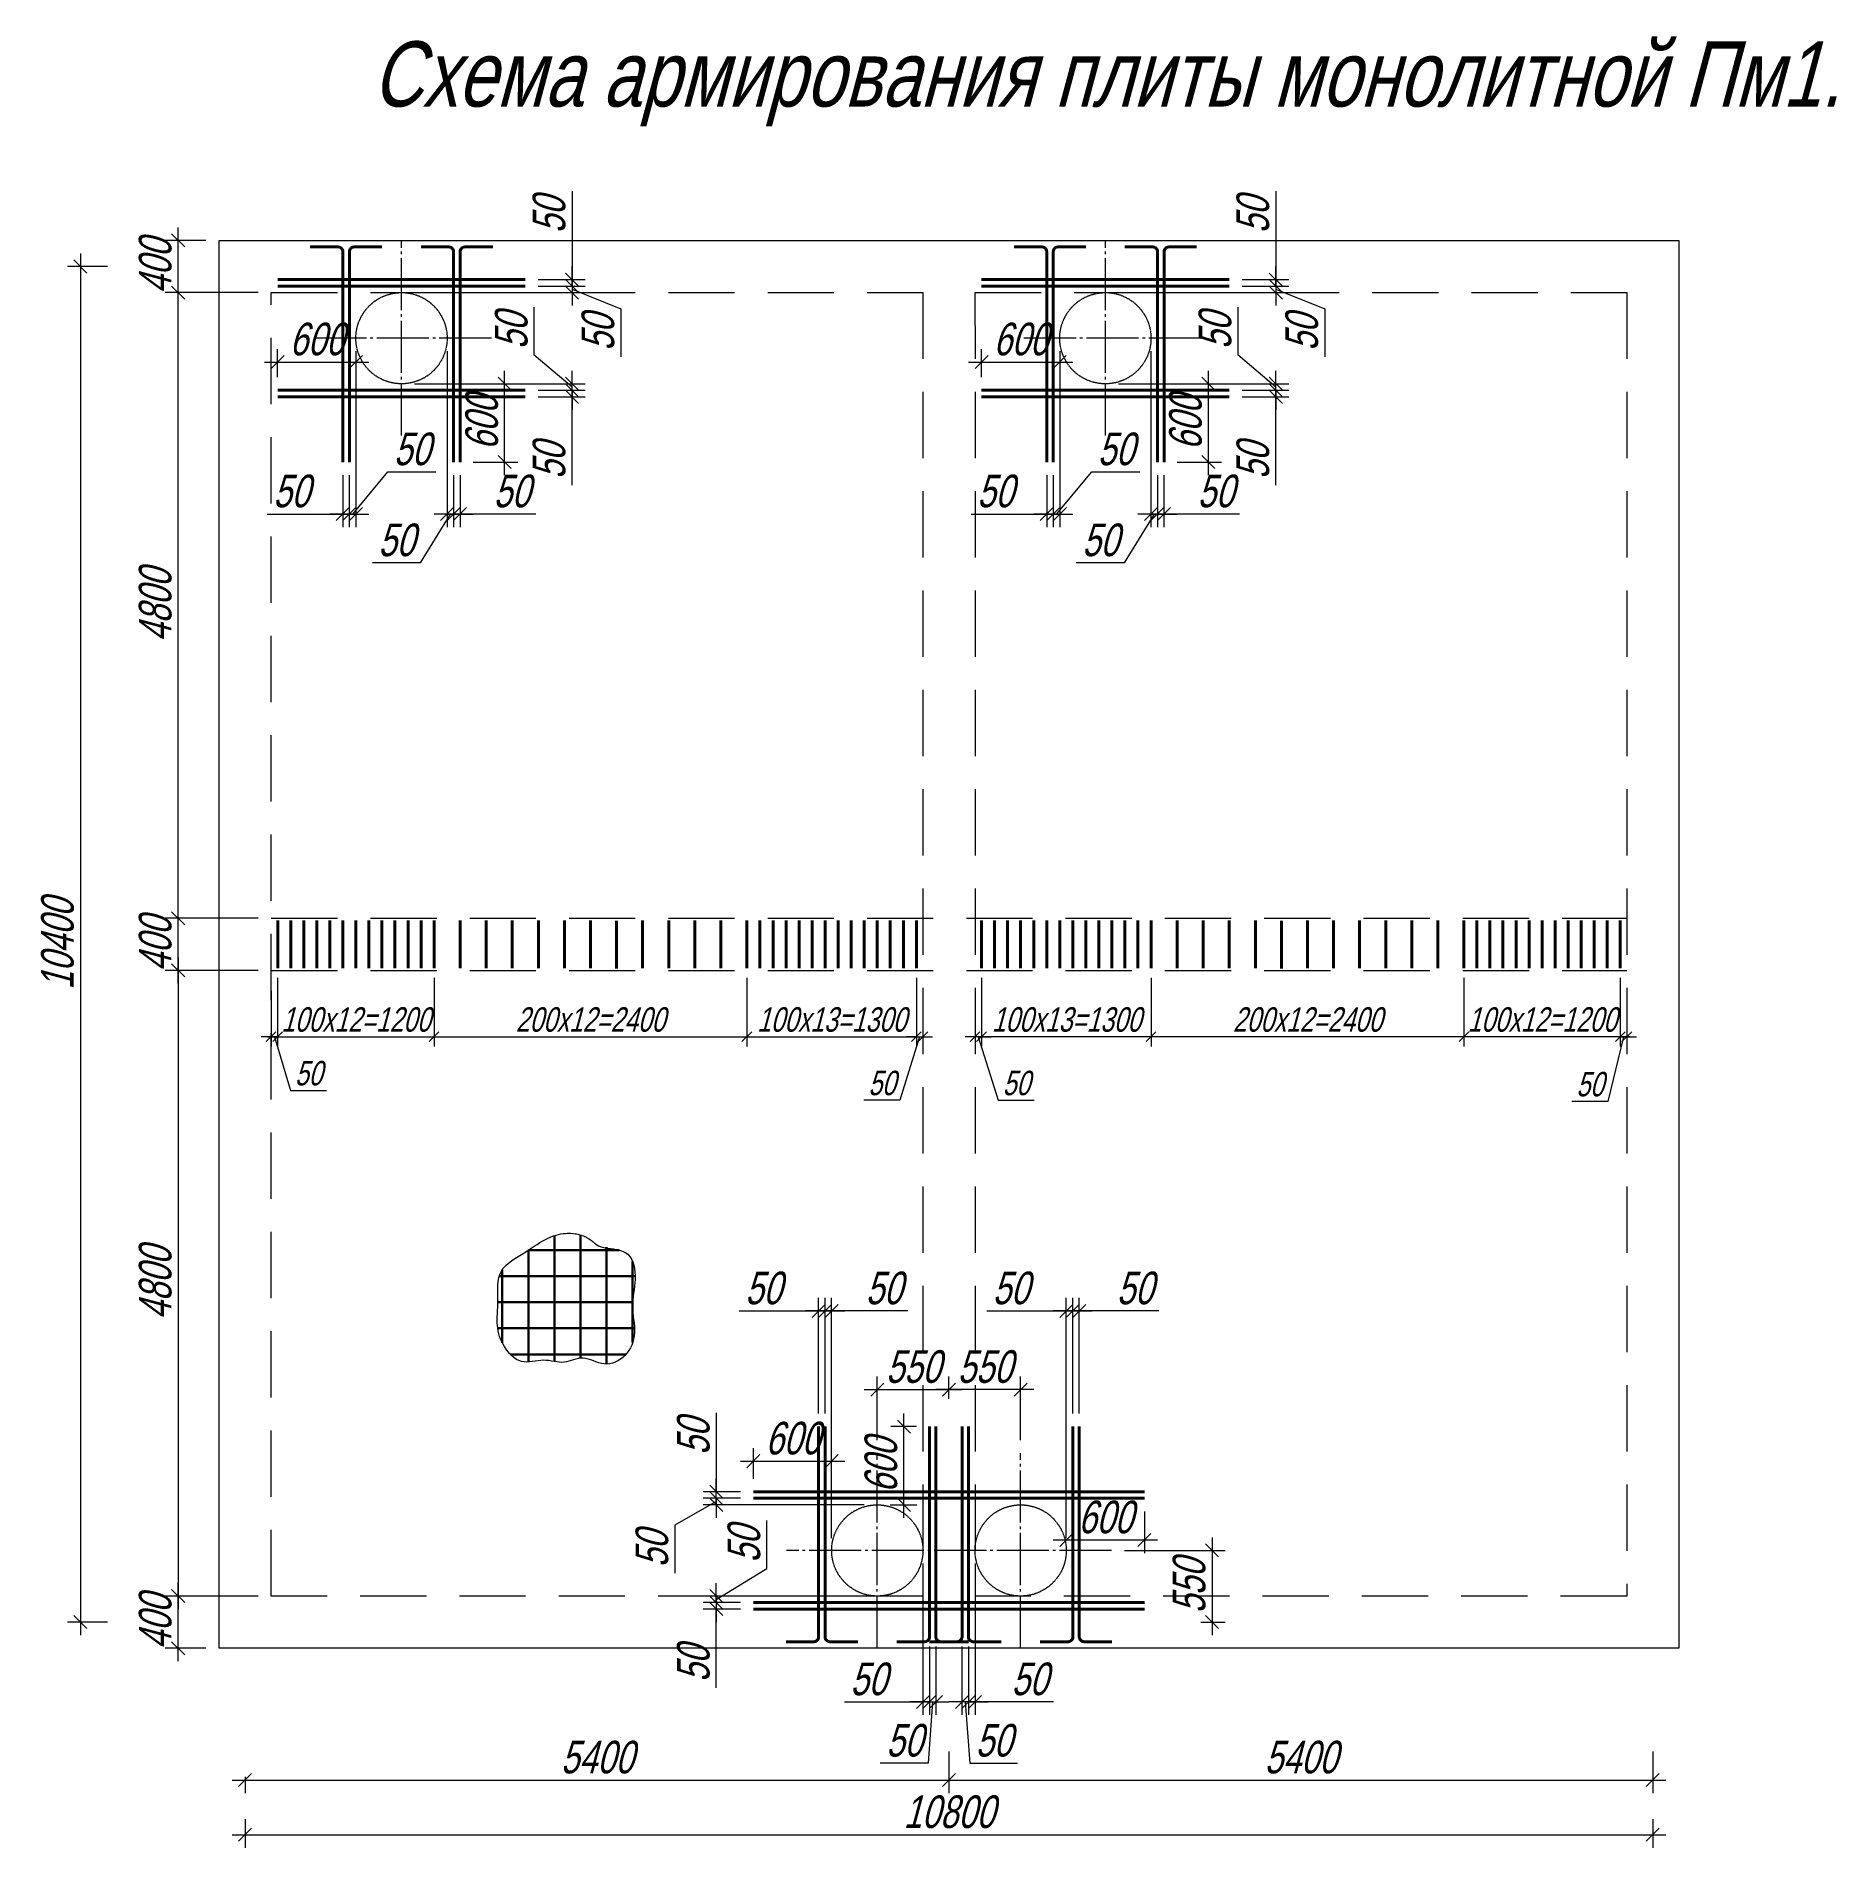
# Model space of a CAD drawing. Header units: millimetres. Extents: x 5929542 to 6152618, y 10240044 to 10382466.
# Drawn here: x 6118153 to 6131968, y 10266817 to 10280714 of the extents above; entities that cross this region are included whole.
import ezdxf

# ---------------------------------------------------------------- set-up
doc = ezdxf.new("R2010")
doc.units = ezdxf.units.MM
doc.header["$PDMODE"] = 35
for name, pattern in [('ACAD_ISO02W100', [15, 12, -3]), ('GOST2.303 5', [24, 20, -1.5, 1, -1.5]), ('осевая', [50.8, 31.75, -6.35, 6.35, -6.35]), ('штриховая', [19.05, 12.7, -6.35])]:
    doc.linetypes.add(name, pattern=pattern)
doc.layers.get('Defpoints').update_dxf_attribs({"color": 253})
for name, color, linetype, lineweight in [('арматура', 7, 'Continuous', 40), ('КЖ-Арматура', 240, 'Continuous', 30), ('КЖ-Штриховка', 252, 'Continuous', 9), ('Оси', 6, 'осевая', 9), ('Построения', 7, 'Continuous', 13), ('Размеры', 172, 'Continuous', 13), ('Текст', 134, 'Continuous', 13)]:
    doc.layers.add(name, color=color, linetype=linetype, lineweight=lineweight)
doc.styles.add('GOST 2.304', font='mipgost.ttf', dxfattribs={"width": 0.75, "oblique": 15})
doc.dimstyles.new('SPDS', dxfattribs={"dimtxt": 2.5, "dimasz": 1, "dimexe": 1, "dimexo": 1, "dimgap": 0.5, "dimtad": 1, "dimdec": 0, "dimrnd": 0.001, "dimtxsty": 'GOST 2.304', "dimblk": 'OBLIQUE', "dimcen": 2.5, "dimdle": 1, "dimclrd": 256, "dimclre": 256, "dimclrt": 256, "dimadec": 0, "dimazin": 2, "dimtfac": 0.75, "dimtdec": 0, "dimtmove": 1, "dimatfit": 3, "dimfxl": 1, "dimtolj": 1, "dimlwd": -1, "dimlwe": -1, "dimarcsym": 0})

msp = doc.modelspace()

# ---------------------------------------------------------------- texts
at = {"layer": 'Текст', "ltscale": 100, "style": 'GOST 2.304', "oblique": 15, "width": 0.8}
msp.add_text('Схема армирования плиты монолитной Пм1.', height=500, dxfattribs=at).set_placement((6120729.37844, 10280175.04863))

# ---------------------------------------------------------------- blocks, each defined once
blk = doc.blocks.new('_Oblique')
at = {"color": 0, "linetype": 'ByBlock', "lineweight": -2}
blk.add_line((-0.5, -0.5), (0.5, 0.5), dxfattribs=at)
blk = doc.blocks.new('*D299')
at = {"layer": 'Defpoints', "color": 0, "ltscale": 100, "transparency": 16777216}
for p in [(6118799, 10278948), (6118492, 10268548), (6118799, 10268548)]:
    blk.add_point(p, dxfattribs=at)
at = {"layer": 'Размеры', "ltscale": 100, "transparency": 16777216}
for p, q in [((6118492, 10279048), (6118492, 10268448)), ((6118699, 10278948), (6118392, 10278948)), ((6118699, 10268548), (6118392, 10268548))]:
    blk.add_line(p, q, dxfattribs=at)
at = {"layer": 'Размеры', "ltscale": 100, "transparency": 16777216, "xscale": 100, "yscale": 100, "zscale": 100}
for p, rotation in [((6118492, 10278948), 90), ((6118492, 10268548), 270)]:
    blk.add_blockref('_Oblique', p, dxfattribs=dict(at, rotation=rotation))
at = {"layer": 'Размеры', "ltscale": 100, "transparency": 16777216, "insert": (6118317, 10273748), "char_height": 250, "attachment_point": 5, "rotation": 90, "style": 'GOST 2.304'}
blk.add_mtext('\\A1;10400', dxfattribs=at)
blk = doc.blocks.new('*D300')
at = {"layer": 'Defpoints', "color": 0, "ltscale": 100, "transparency": 16777216}
for p in [(6119755, 10267137), (6130556, 10267137), (6130556, 10266917)]:
    blk.add_point(p, dxfattribs=at)
at = {"layer": 'Размеры', "ltscale": 100, "transparency": 16777216}
for p, q in [((6119755, 10267037), (6119755, 10266817)), ((6130556, 10267037), (6130556, 10266817)), ((6119655, 10266917), (6130656, 10266917))]:
    blk.add_line(p, q, dxfattribs=at)
at = {"layer": 'Размеры', "ltscale": 100, "transparency": 16777216, "xscale": 100, "yscale": 100, "zscale": 100, "rotation": 180}
blk.add_blockref('_Oblique', (6119755, 10266917), dxfattribs=at)
at = {"layer": 'Размеры', "ltscale": 100, "transparency": 16777216, "xscale": 100, "yscale": 100, "zscale": 100}
blk.add_blockref('_Oblique', (6130556, 10266917), dxfattribs=at)
at = {"layer": 'Размеры', "ltscale": 100, "transparency": 16777216, "insert": (6125156, 10267092), "char_height": 250, "attachment_point": 5, "style": 'GOST 2.304'}
blk.add_mtext('\\A1;10800', dxfattribs=at)
blk = doc.blocks.new('*D301')
at = {"layer": 'Defpoints', "color": 0, "ltscale": 100, "transparency": 16777216}
for p in [(6119755, 10267461), (6125156, 10267461), (6125156, 10267336)]:
    blk.add_point(p, dxfattribs=at)
at = {"layer": 'Размеры', "ltscale": 100, "transparency": 16777216}
for p, q in [((6119755, 10267361), (6119755, 10267236)), ((6125156, 10267361), (6125156, 10267236)), ((6119655, 10267336), (6125256, 10267336))]:
    blk.add_line(p, q, dxfattribs=at)
at = {"layer": 'Размеры', "ltscale": 100, "transparency": 16777216, "xscale": 100, "yscale": 100, "zscale": 100, "rotation": 180}
blk.add_blockref('_Oblique', (6119755, 10267336), dxfattribs=at)
at = {"layer": 'Размеры', "ltscale": 100, "transparency": 16777216, "xscale": 100, "yscale": 100, "zscale": 100}
blk.add_blockref('_Oblique', (6125156, 10267336), dxfattribs=at)
at = {"layer": 'Размеры', "ltscale": 100, "transparency": 16777216, "insert": (6122456, 10267511), "char_height": 250, "attachment_point": 5, "style": 'GOST 2.304'}
blk.add_mtext('\\A1;5400', dxfattribs=at)
blk = doc.blocks.new('*D302')
at = {"layer": 'Defpoints', "color": 0, "ltscale": 100, "transparency": 16777216}
for p in [(6125156, 10267655), (6130556, 10267655), (6130556, 10267336)]:
    blk.add_point(p, dxfattribs=at)
at = {"layer": 'Размеры', "ltscale": 100, "transparency": 16777216}
for p, q in [((6125156, 10267555), (6125156, 10267236)), ((6130556, 10267555), (6130556, 10267236)), ((6125056, 10267336), (6130656, 10267336))]:
    blk.add_line(p, q, dxfattribs=at)
at = {"layer": 'Размеры', "ltscale": 100, "transparency": 16777216, "xscale": 100, "yscale": 100, "zscale": 100, "rotation": 180}
blk.add_blockref('_Oblique', (6125156, 10267336), dxfattribs=at)
at = {"layer": 'Размеры', "ltscale": 100, "transparency": 16777216, "xscale": 100, "yscale": 100, "zscale": 100}
blk.add_blockref('_Oblique', (6130556, 10267336), dxfattribs=at)
at = {"layer": 'Размеры', "ltscale": 100, "transparency": 16777216, "insert": (6127856, 10267511), "char_height": 250, "attachment_point": 5, "style": 'GOST 2.304'}
blk.add_mtext('\\A1;5400', dxfattribs=at)
blk = doc.blocks.new('*D303')
at = {"layer": 'Defpoints', "color": 0, "ltscale": 100, "transparency": 16777216}
for p in [(6125156, 10270332), (6125156, 10270162), (6124606, 10269844, 46)]:
    blk.add_point(p, dxfattribs=at)
at = {"layer": 'Размеры', "ltscale": 100, "transparency": 16777216}
for p, q in [((6124606, 10269944), (6124606, 10270432)), ((6125156, 10270262), (6125156, 10270432)), ((6124506, 10270332), (6125256, 10270332))]:
    blk.add_line(p, q, dxfattribs=at)
at = {"layer": 'Размеры', "ltscale": 100, "transparency": 16777216, "xscale": 100, "yscale": 100, "zscale": 100, "rotation": 180}
blk.add_blockref('_Oblique', (6124606, 10270332), dxfattribs=at)
at = {"layer": 'Размеры', "ltscale": 100, "transparency": 16777216, "xscale": 100, "yscale": 100, "zscale": 100}
blk.add_blockref('_Oblique', (6125156, 10270332), dxfattribs=at)
at = {"layer": 'Размеры', "ltscale": 100, "transparency": 16777216, "insert": (6124881, 10270507), "char_height": 250, "attachment_point": 5, "style": 'GOST 2.304'}
blk.add_mtext('\\A1;550', dxfattribs=at)
blk = doc.blocks.new('*D304')
at = {"layer": 'Defpoints', "color": 0, "ltscale": 100, "transparency": 16777216}
for p in [(6125156, 10270332), (6125156, 10270162), (6125706, 10269844, 46)]:
    blk.add_point(p, dxfattribs=at)
at = {"layer": 'Размеры', "ltscale": 100, "transparency": 16777216}
for p, q in [((6125156, 10270262), (6125156, 10270432)), ((6125706, 10269944), (6125706, 10270432)), ((6125806, 10270332), (6125056, 10270332))]:
    blk.add_line(p, q, dxfattribs=at)
at = {"layer": 'Размеры', "ltscale": 100, "transparency": 16777216, "xscale": 100, "yscale": 100, "zscale": 100, "rotation": 180}
blk.add_blockref('_Oblique', (6125156, 10270332), dxfattribs=at)
at = {"layer": 'Размеры', "ltscale": 100, "transparency": 16777216, "xscale": 100, "yscale": 100, "zscale": 100}
blk.add_blockref('_Oblique', (6125706, 10270332), dxfattribs=at)
at = {"layer": 'Размеры', "ltscale": 100, "transparency": 16777216, "insert": (6125431, 10270507), "char_height": 250, "attachment_point": 5, "style": 'GOST 2.304'}
blk.add_mtext('\\A1;550', dxfattribs=at)
blk = doc.blocks.new('*D305')
at = {"layer": 'Defpoints', "color": 0, "ltscale": 100, "transparency": 16777216}
for p in [(6126403, 10269098, 100), (6126989, 10268548), (6127175, 10268548)]:
    blk.add_point(p, dxfattribs=at)
at = {"layer": 'Размеры', "ltscale": 100, "transparency": 16777216}
for p, q in [((6127175, 10269198), (6127175, 10268448)), ((6126503, 10269098), (6127275, 10269098)), ((6127089, 10268548), (6127275, 10268548))]:
    blk.add_line(p, q, dxfattribs=at)
at = {"layer": 'Размеры', "ltscale": 100, "transparency": 16777216, "xscale": 100, "yscale": 100, "zscale": 100}
for p, rotation in [((6127175, 10269098), 90), ((6127175, 10268548), 270)]:
    blk.add_blockref('_Oblique', p, dxfattribs=dict(at, rotation=rotation))
at = {"layer": 'Размеры', "ltscale": 100, "transparency": 16777216, "insert": (6127000, 10268823), "char_height": 250, "attachment_point": 5, "rotation": 90, "style": 'GOST 2.304'}
blk.add_mtext('\\A1;550', dxfattribs=at)
blk = doc.blocks.new('*D306')
at = {"layer": 'Defpoints', "color": 0, "ltscale": 100, "transparency": 16777216}
for p in [(6126106, 10270935), (6126106, 10270048), (6126156, 10270048)]:
    blk.add_point(p, dxfattribs=at)
at = {"layer": 'Размеры', "ltscale": 100, "transparency": 16777216}
for p, q in [((6126106, 10270148), (6126106, 10271035)), ((6126156, 10270148), (6126156, 10271035)), ((6126106, 10270935), (6126006, 10270935)), ((6126156, 10270935), (6126106, 10270935)), ((6126156, 10270935), (6126106, 10270935)), ((6126156, 10270935), (6126256, 10270935)), ((6126766, 10270935), (6126156, 10270935))]:
    blk.add_line(p, q, dxfattribs=at)
at = {"layer": 'Размеры', "ltscale": 100, "transparency": 16777216, "xscale": 100, "yscale": 100, "zscale": 100}
blk.add_blockref('_Oblique', (6126106, 10270935), dxfattribs=at)
at = {"layer": 'Размеры', "ltscale": 100, "transparency": 16777216, "xscale": 100, "yscale": 100, "zscale": 100, "rotation": 180}
blk.add_blockref('_Oblique', (6126156, 10270935), dxfattribs=at)
at = {"layer": 'Размеры', "ltscale": 100, "transparency": 16777216, "insert": (6126582, 10271110), "char_height": 250, "attachment_point": 5, "style": 'GOST 2.304'}
blk.add_mtext('\\A1;50', dxfattribs=at)
blk = doc.blocks.new('*D307')
at = {"layer": 'Defpoints', "color": 0, "ltscale": 100, "transparency": 16777216}
for p in [(6126106, 10270935), (6126106, 10270048), (6126056, 10269091)]:
    blk.add_point(p, dxfattribs=at)
at = {"layer": 'Размеры', "ltscale": 100, "transparency": 16777216}
for p, q in [((6126056, 10269191), (6126056, 10271035)), ((6126106, 10270148), (6126106, 10271035)), ((6125446, 10270935), (6126056, 10270935)), ((6126056, 10270935), (6125956, 10270935)), ((6126056, 10270935), (6126106, 10270935)), ((6126056, 10270935), (6126106, 10270935)), ((6126106, 10270935), (6126206, 10270935))]:
    blk.add_line(p, q, dxfattribs=at)
at = {"layer": 'Размеры', "ltscale": 100, "transparency": 16777216, "xscale": 100, "yscale": 100, "zscale": 100}
blk.add_blockref('_Oblique', (6126056, 10270935), dxfattribs=at)
at = {"layer": 'Размеры', "ltscale": 100, "transparency": 16777216, "xscale": 100, "yscale": 100, "zscale": 100, "rotation": 180}
blk.add_blockref('_Oblique', (6126106, 10270935), dxfattribs=at)
at = {"layer": 'Размеры', "ltscale": 100, "transparency": 16777216, "insert": (6125630, 10271110), "char_height": 250, "attachment_point": 5, "style": 'GOST 2.304'}
blk.add_mtext('\\A1;50', dxfattribs=at)
blk = doc.blocks.new('*D308')
at = {"layer": 'Defpoints', "color": 0, "ltscale": 100, "transparency": 16777216}
for p in [(6124206, 10270935), (6124156, 10270048), (6124206, 10270048)]:
    blk.add_point(p, dxfattribs=at)
at = {"layer": 'Размеры', "ltscale": 100, "transparency": 16777216}
for p, q in [((6124156, 10270148), (6124156, 10271035)), ((6124206, 10270148), (6124206, 10271035)), ((6123547, 10270935), (6124156, 10270935)), ((6124156, 10270935), (6124056, 10270935)), ((6124156, 10270935), (6124206, 10270935)), ((6124156, 10270935), (6124206, 10270935)), ((6124206, 10270935), (6124306, 10270935))]:
    blk.add_line(p, q, dxfattribs=at)
at = {"layer": 'Размеры', "ltscale": 100, "transparency": 16777216, "xscale": 100, "yscale": 100, "zscale": 100}
blk.add_blockref('_Oblique', (6124156, 10270935), dxfattribs=at)
at = {"layer": 'Размеры', "ltscale": 100, "transparency": 16777216, "xscale": 100, "yscale": 100, "zscale": 100, "rotation": 180}
blk.add_blockref('_Oblique', (6124206, 10270935), dxfattribs=at)
at = {"layer": 'Размеры', "ltscale": 100, "transparency": 16777216, "insert": (6123731, 10271110), "char_height": 250, "attachment_point": 5, "style": 'GOST 2.304'}
blk.add_mtext('\\A1;50', dxfattribs=at)
blk = doc.blocks.new('*D309')
at = {"layer": 'Defpoints', "color": 0, "ltscale": 100, "transparency": 16777216}
for p in [(6124206, 10270935), (6124206, 10270048), (6124256, 10269091)]:
    blk.add_point(p, dxfattribs=at)
at = {"layer": 'Размеры', "ltscale": 100, "transparency": 16777216}
for p, q in [((6124206, 10270148), (6124206, 10271035)), ((6124256, 10269191), (6124256, 10271035)), ((6124206, 10270935), (6124106, 10270935)), ((6124256, 10270935), (6124206, 10270935)), ((6124256, 10270935), (6124206, 10270935)), ((6124256, 10270935), (6124356, 10270935)), ((6124840, 10270935), (6124256, 10270935))]:
    blk.add_line(p, q, dxfattribs=at)
at = {"layer": 'Размеры', "ltscale": 100, "transparency": 16777216, "xscale": 100, "yscale": 100, "zscale": 100}
blk.add_blockref('_Oblique', (6124206, 10270935), dxfattribs=at)
at = {"layer": 'Размеры', "ltscale": 100, "transparency": 16777216, "xscale": 100, "yscale": 100, "zscale": 100, "rotation": 180}
blk.add_blockref('_Oblique', (6124256, 10270935), dxfattribs=at)
at = {"layer": 'Размеры', "ltscale": 100, "transparency": 16777216, "insert": (6124656, 10271110), "char_height": 250, "attachment_point": 5, "style": 'GOST 2.304'}
blk.add_mtext('\\A1;50', dxfattribs=at)
blk = doc.blocks.new('*D310')
at = {"layer": 'Defpoints', "color": 0, "ltscale": 100, "transparency": 16777216}
for p in [(6124956, 10269098), (6125006, 10268462), (6125006, 10267936)]:
    blk.add_point(p, dxfattribs=at)
at = {"layer": 'Размеры', "ltscale": 100, "transparency": 16777216}
for p, q in [((6124956, 10268998), (6124956, 10267836)), ((6125006, 10268362), (6125006, 10267836)), ((6124354, 10267936), (6124956, 10267936)), ((6124956, 10267936), (6124856, 10267936)), ((6124956, 10267936), (6125006, 10267936)), ((6124956, 10267936), (6125006, 10267936)), ((6125006, 10267936), (6125106, 10267936))]:
    blk.add_line(p, q, dxfattribs=at)
at = {"layer": 'Размеры', "ltscale": 100, "transparency": 16777216, "xscale": 100, "yscale": 100, "zscale": 100}
blk.add_blockref('_Oblique', (6124956, 10267936), dxfattribs=at)
at = {"layer": 'Размеры', "ltscale": 100, "transparency": 16777216, "xscale": 100, "yscale": 100, "zscale": 100, "rotation": 180}
blk.add_blockref('_Oblique', (6125006, 10267936), dxfattribs=at)
at = {"layer": 'Размеры', "ltscale": 100, "transparency": 16777216, "insert": (6124538, 10268111), "char_height": 250, "attachment_point": 5, "style": 'GOST 2.304'}
blk.add_mtext('\\A1;50', dxfattribs=at)
blk = doc.blocks.new('*D311')
at = {"layer": 'Defpoints', "color": 0, "ltscale": 100, "transparency": 16777216}
for p in [(6125006, 10268462), (6125056, 10268462), (6125056, 10267936)]:
    blk.add_point(p, dxfattribs=at)
at = {"layer": 'Размеры', "ltscale": 100, "transparency": 16777216}
for p, q in [((6125006, 10268362), (6125006, 10267836)), ((6125056, 10268362), (6125056, 10267836)), ((6125006, 10267936), (6124906, 10267936)), ((6125031, 10267936), (6124997, 10267465)), ((6125006, 10267936), (6125056, 10267936)), ((6125006, 10267936), (6125056, 10267936)), ((6125056, 10267936), (6125156, 10267936)), ((6124997, 10267465), (6124629, 10267465))]:
    blk.add_line(p, q, dxfattribs=at)
at = {"layer": 'Размеры', "ltscale": 100, "transparency": 16777216, "xscale": 100, "yscale": 100, "zscale": 100}
blk.add_blockref('_Oblique', (6125006, 10267936), dxfattribs=at)
at = {"layer": 'Размеры', "ltscale": 100, "transparency": 16777216, "xscale": 100, "yscale": 100, "zscale": 100, "rotation": 180}
blk.add_blockref('_Oblique', (6125056, 10267936), dxfattribs=at)
at = {"layer": 'Размеры', "ltscale": 100, "transparency": 16777216, "insert": (6124813, 10267640), "char_height": 250, "attachment_point": 5, "style": 'GOST 2.304'}
blk.add_mtext('\\A1;50', dxfattribs=at)
blk = doc.blocks.new('*D312')
at = {"layer": 'Defpoints', "color": 0, "ltscale": 100, "transparency": 16777216}
for p in [(6125356, 10269098), (6125306, 10268462), (6125306, 10267936)]:
    blk.add_point(p, dxfattribs=at)
at = {"layer": 'Размеры', "ltscale": 100, "transparency": 16777216}
for p, q in [((6125356, 10268998), (6125356, 10267836)), ((6125306, 10268362), (6125306, 10267836)), ((6125306, 10267936), (6125206, 10267936)), ((6125356, 10267936), (6125306, 10267936)), ((6125356, 10267936), (6125306, 10267936)), ((6125356, 10267936), (6125456, 10267936)), ((6125958, 10267936), (6125356, 10267936))]:
    blk.add_line(p, q, dxfattribs=at)
at = {"layer": 'Размеры', "ltscale": 100, "transparency": 16777216, "xscale": 100, "yscale": 100, "zscale": 100}
blk.add_blockref('_Oblique', (6125306, 10267936), dxfattribs=at)
at = {"layer": 'Размеры', "ltscale": 100, "transparency": 16777216, "xscale": 100, "yscale": 100, "zscale": 100, "rotation": 180}
blk.add_blockref('_Oblique', (6125356, 10267936), dxfattribs=at)
at = {"layer": 'Размеры', "ltscale": 100, "transparency": 16777216, "insert": (6125774, 10268111), "char_height": 250, "attachment_point": 5, "style": 'GOST 2.304'}
blk.add_mtext('\\A1;50', dxfattribs=at)
blk = doc.blocks.new('*D313')
at = {"layer": 'Defpoints', "color": 0, "ltscale": 100, "transparency": 16777216}
for p in [(6125256, 10268462), (6125306, 10268462), (6125256, 10267936)]:
    blk.add_point(p, dxfattribs=at)
at = {"layer": 'Размеры', "ltscale": 100, "transparency": 16777216}
for p, q in [((6125256, 10268362), (6125256, 10267836)), ((6125306, 10268362), (6125306, 10267836)), ((6125256, 10267936), (6125156, 10267936)), ((6125306, 10267936), (6125256, 10267936)), ((6125306, 10267936), (6125256, 10267936)), ((6125281, 10267936), (6125315, 10267465)), ((6125306, 10267936), (6125406, 10267936)), ((6125315, 10267465), (6125683, 10267465))]:
    blk.add_line(p, q, dxfattribs=at)
at = {"layer": 'Размеры', "ltscale": 100, "transparency": 16777216, "xscale": 100, "yscale": 100, "zscale": 100}
blk.add_blockref('_Oblique', (6125256, 10267936), dxfattribs=at)
at = {"layer": 'Размеры', "ltscale": 100, "transparency": 16777216, "xscale": 100, "yscale": 100, "zscale": 100, "rotation": 180}
blk.add_blockref('_Oblique', (6125306, 10267936), dxfattribs=at)
at = {"layer": 'Размеры', "ltscale": 100, "transparency": 16777216, "insert": (6125499, 10267640), "char_height": 250, "attachment_point": 5, "style": 'GOST 2.304'}
blk.add_mtext('\\A1;50', dxfattribs=at)
blk = doc.blocks.new('*D314')
at = {"layer": 'Defpoints', "color": 0, "ltscale": 100, "transparency": 16777216}
for p in [(6123371, 10269498), (6123656, 10269498), (6124606, 10269448, 21)]:
    blk.add_point(p, dxfattribs=at)
at = {"layer": 'Размеры', "ltscale": 100, "transparency": 16777216}
for p, q in [((6123371, 10269498), (6123371, 10269598)), ((6123371, 10269473), (6123053, 10269291)), ((6123556, 10269498), (6123271, 10269498)), ((6124506, 10269448), (6123271, 10269448)), ((6123371, 10269448), (6123371, 10269498)), ((6123371, 10269448), (6123371, 10269498)), ((6123371, 10269448), (6123371, 10269348)), ((6123053, 10269291), (6123053, 10268923))]:
    blk.add_line(p, q, dxfattribs=at)
at = {"layer": 'Размеры', "ltscale": 100, "transparency": 16777216, "xscale": 100, "yscale": 100, "zscale": 100}
for p, rotation in [((6123371, 10269498), 270), ((6123371, 10269448), 90)]:
    blk.add_blockref('_Oblique', p, dxfattribs=dict(at, rotation=rotation))
at = {"layer": 'Размеры', "ltscale": 100, "transparency": 16777216, "insert": (6122878, 10269107), "char_height": 250, "attachment_point": 5, "rotation": 90, "style": 'GOST 2.304'}
blk.add_mtext('\\A1;50', dxfattribs=at)
blk = doc.blocks.new('*D315')
at = {"layer": 'Defpoints', "color": 0, "ltscale": 100, "transparency": 16777216}
for p in [(6123371, 10269548), (6123656, 10269548), (6123656, 10269498)]:
    blk.add_point(p, dxfattribs=at)
at = {"layer": 'Размеры', "ltscale": 100, "transparency": 16777216}
for p, q in [((6123371, 10270153), (6123371, 10269548)), ((6123371, 10269548), (6123371, 10269648)), ((6123556, 10269548), (6123271, 10269548)), ((6123556, 10269498), (6123271, 10269498)), ((6123371, 10269498), (6123371, 10269548)), ((6123371, 10269498), (6123371, 10269548)), ((6123371, 10269498), (6123371, 10269398))]:
    blk.add_line(p, q, dxfattribs=at)
at = {"layer": 'Размеры', "ltscale": 100, "transparency": 16777216, "xscale": 100, "yscale": 100, "zscale": 100}
for p, rotation in [((6123371, 10269548), 270), ((6123371, 10269498), 90)]:
    blk.add_blockref('_Oblique', p, dxfattribs=dict(at, rotation=rotation))
at = {"layer": 'Размеры', "ltscale": 100, "transparency": 16777216, "insert": (6123196, 10269969), "char_height": 250, "attachment_point": 5, "rotation": 90, "style": 'GOST 2.304'}
blk.add_mtext('\\A1;50', dxfattribs=at)
blk = doc.blocks.new('*D316')
at = {"layer": 'Defpoints', "color": 0, "ltscale": 100, "transparency": 16777216}
for p in [(6124606, 10268748, 21), (6123371, 10268698), (6123656, 10268698)]:
    blk.add_point(p, dxfattribs=at)
at = {"layer": 'Размеры', "ltscale": 100, "transparency": 16777216}
for p, q in [((6123759, 10268959), (6123759, 10269327)), ((6123371, 10268723), (6123759, 10268959)), ((6124506, 10268748), (6123271, 10268748)), ((6123371, 10268748), (6123371, 10268848)), ((6123371, 10268748), (6123371, 10268698)), ((6123371, 10268748), (6123371, 10268698)), ((6123556, 10268698), (6123271, 10268698)), ((6123371, 10268698), (6123371, 10268598))]:
    blk.add_line(p, q, dxfattribs=at)
at = {"layer": 'Размеры', "ltscale": 100, "transparency": 16777216, "xscale": 100, "yscale": 100, "zscale": 100}
for p, rotation in [((6123371, 10268748), 270), ((6123371, 10268698), 90)]:
    blk.add_blockref('_Oblique', p, dxfattribs=dict(at, rotation=rotation))
at = {"layer": 'Размеры', "ltscale": 100, "transparency": 16777216, "insert": (6123584, 10269143), "char_height": 250, "attachment_point": 5, "rotation": 90, "style": 'GOST 2.304'}
blk.add_mtext('\\A1;50', dxfattribs=at)
blk = doc.blocks.new('*D317')
at = {"layer": 'Defpoints', "color": 0, "ltscale": 100, "transparency": 16777216}
for p in [(6123371, 10268648), (6123656, 10268698), (6123656, 10268648)]:
    blk.add_point(p, dxfattribs=at)
at = {"layer": 'Размеры', "ltscale": 100, "transparency": 16777216}
for p, q in [((6123371, 10268698), (6123371, 10268798)), ((6123556, 10268698), (6123271, 10268698)), ((6123556, 10268648), (6123271, 10268648)), ((6123371, 10268698), (6123371, 10268648)), ((6123371, 10268698), (6123371, 10268648)), ((6123371, 10268648), (6123371, 10268548)), ((6123371, 10268043), (6123371, 10268648))]:
    blk.add_line(p, q, dxfattribs=at)
at = {"layer": 'Размеры', "ltscale": 100, "transparency": 16777216, "xscale": 100, "yscale": 100, "zscale": 100}
for p, rotation in [((6123371, 10268698), 270), ((6123371, 10268648), 90)]:
    blk.add_blockref('_Oblique', p, dxfattribs=dict(at, rotation=rotation))
at = {"layer": 'Размеры', "ltscale": 100, "transparency": 16777216, "insert": (6123196, 10268227), "char_height": 250, "attachment_point": 5, "rotation": 90, "style": 'GOST 2.304'}
blk.add_mtext('\\A1;50', dxfattribs=at)
blk = doc.blocks.new('*D318')
at = {"layer": 'Defpoints', "color": 0, "ltscale": 100, "transparency": 16777216}
for p in [(6121905, 10278848), (6121905, 10278798), (6122264, 10278798)]:
    blk.add_point(p, dxfattribs=at)
at = {"layer": 'Размеры', "ltscale": 100, "transparency": 16777216}
for p, q in [((6122264, 10279525), (6122264, 10278848)), ((6122264, 10278848), (6122264, 10278948)), ((6122005, 10278848), (6122364, 10278848)), ((6122005, 10278798), (6122364, 10278798)), ((6122264, 10278848), (6122264, 10278798)), ((6122264, 10278848), (6122264, 10278798)), ((6122264, 10278798), (6122264, 10278698))]:
    blk.add_line(p, q, dxfattribs=at)
at = {"layer": 'Размеры', "ltscale": 100, "transparency": 16777216, "xscale": 100, "yscale": 100, "zscale": 100}
for p, rotation in [((6122264, 10278848), 270), ((6122264, 10278798), 90)]:
    blk.add_blockref('_Oblique', p, dxfattribs=dict(at, rotation=rotation))
at = {"layer": 'Размеры', "ltscale": 100, "transparency": 16777216, "insert": (6122089, 10279341), "char_height": 250, "attachment_point": 5, "rotation": 90, "style": 'GOST 2.304'}
blk.add_mtext('\\A1;50', dxfattribs=at)
blk = doc.blocks.new('*D319')
at = {"layer": 'Defpoints', "color": 0, "ltscale": 100, "transparency": 16777216}
for p in [(6120955, 10278748), (6121905, 10278798), (6122264, 10278748)]:
    blk.add_point(p, dxfattribs=at)
at = {"layer": 'Размеры', "ltscale": 100, "transparency": 16777216}
for p, q in [((6122264, 10278798), (6122264, 10278898)), ((6121055, 10278748), (6122364, 10278748)), ((6122005, 10278798), (6122364, 10278798)), ((6122264, 10278798), (6122264, 10278748)), ((6122264, 10278798), (6122264, 10278748)), ((6122264, 10278773), (6122639, 10278623)), ((6122264, 10278748), (6122264, 10278648)), ((6122639, 10278623), (6122639, 10278255))]:
    blk.add_line(p, q, dxfattribs=at)
at = {"layer": 'Размеры', "ltscale": 100, "transparency": 16777216, "xscale": 100, "yscale": 100, "zscale": 100}
for p, rotation in [((6122264, 10278798), 270), ((6122264, 10278748), 90)]:
    blk.add_blockref('_Oblique', p, dxfattribs=dict(at, rotation=rotation))
at = {"layer": 'Размеры', "ltscale": 100, "transparency": 16777216, "insert": (6122464, 10278439), "char_height": 250, "attachment_point": 5, "rotation": 90, "style": 'GOST 2.304'}
blk.add_mtext('\\A1;50', dxfattribs=at)
blk = doc.blocks.new('*D321')
at = {"layer": 'Defpoints', "color": 0, "ltscale": 100, "transparency": 16777216}
for p in [(6121905, 10277998), (6121905, 10277948), (6122264, 10277998)]:
    blk.add_point(p, dxfattribs=at)
at = {"layer": 'Размеры', "ltscale": 100, "transparency": 16777216}
for p, q in [((6122264, 10277998), (6122264, 10278098)), ((6122005, 10277998), (6122364, 10277998)), ((6122005, 10277948), (6122364, 10277948)), ((6122264, 10277948), (6122264, 10277998)), ((6122264, 10277948), (6122264, 10277998)), ((6122264, 10277948), (6122264, 10277848)), ((6122264, 10277271), (6122264, 10277948))]:
    blk.add_line(p, q, dxfattribs=at)
at = {"layer": 'Размеры', "ltscale": 100, "transparency": 16777216, "xscale": 100, "yscale": 100, "zscale": 100}
for p, rotation in [((6122264, 10277998), 270), ((6122264, 10277948), 90)]:
    blk.add_blockref('_Oblique', p, dxfattribs=dict(at, rotation=rotation))
at = {"layer": 'Размеры', "ltscale": 100, "transparency": 16777216, "insert": (6122089, 10277455), "char_height": 250, "attachment_point": 5, "rotation": 90, "style": 'GOST 2.304'}
blk.add_mtext('\\A1;50', dxfattribs=at)
blk = doc.blocks.new('*D320')
at = {"layer": 'Defpoints', "color": 0, "ltscale": 100, "transparency": 16777216}
for p in [(6120955, 10278048), (6122264, 10278048), (6121905, 10277998)]:
    blk.add_point(p, dxfattribs=at)
at = {"layer": 'Размеры', "ltscale": 100, "transparency": 16777216}
for p, q in [((6121974, 10278268), (6121974, 10278636)), ((6122264, 10278023), (6121974, 10278268)), ((6121055, 10278048), (6122364, 10278048)), ((6122264, 10278048), (6122264, 10278148)), ((6122264, 10277998), (6122264, 10278048)), ((6122264, 10277998), (6122264, 10278048)), ((6122005, 10277998), (6122364, 10277998)), ((6122264, 10277998), (6122264, 10277898))]:
    blk.add_line(p, q, dxfattribs=at)
at = {"layer": 'Размеры', "ltscale": 100, "transparency": 16777216, "xscale": 100, "yscale": 100, "zscale": 100}
for p, rotation in [((6122264, 10278048), 270), ((6122264, 10277998), 90)]:
    blk.add_blockref('_Oblique', p, dxfattribs=dict(at, rotation=rotation))
at = {"layer": 'Размеры', "ltscale": 100, "transparency": 16777216, "insert": (6121799, 10278452), "char_height": 250, "attachment_point": 5, "rotation": 90, "style": 'GOST 2.304'}
blk.add_mtext('\\A1;50', dxfattribs=at)
blk = doc.blocks.new('*D322')
at = {"layer": 'Defpoints', "color": 0, "ltscale": 100, "transparency": 16777216}
for p in [(6121355, 10277448), (6121405, 10277448), (6121355, 10277049)]:
    blk.add_point(p, dxfattribs=at)
at = {"layer": 'Размеры', "ltscale": 100, "transparency": 16777216}
for p, q in [((6121355, 10277348), (6121355, 10276949)), ((6121405, 10277348), (6121405, 10276949)), ((6121355, 10277049), (6121255, 10277049)), ((6121405, 10277049), (6121355, 10277049)), ((6121405, 10277049), (6121355, 10277049)), ((6121405, 10277049), (6121505, 10277049)), ((6121985, 10277049), (6121405, 10277049))]:
    blk.add_line(p, q, dxfattribs=at)
at = {"layer": 'Размеры', "ltscale": 100, "transparency": 16777216, "xscale": 100, "yscale": 100, "zscale": 100}
blk.add_blockref('_Oblique', (6121355, 10277049), dxfattribs=at)
at = {"layer": 'Размеры', "ltscale": 100, "transparency": 16777216, "xscale": 100, "yscale": 100, "zscale": 100, "rotation": 180}
blk.add_blockref('_Oblique', (6121405, 10277049), dxfattribs=at)
at = {"layer": 'Размеры', "ltscale": 100, "transparency": 16777216, "insert": (6121801, 10277224), "char_height": 250, "attachment_point": 5, "style": 'GOST 2.304'}
blk.add_mtext('\\A1;50', dxfattribs=at)
blk = doc.blocks.new('*D323')
at = {"layer": 'Defpoints', "color": 0, "ltscale": 100, "transparency": 16777216}
for p in [(6121305, 10278398), (6121355, 10277448), (6121355, 10277049)]:
    blk.add_point(p, dxfattribs=at)
at = {"layer": 'Размеры', "ltscale": 100, "transparency": 16777216}
for p, q in [((6121305, 10278298), (6121305, 10276949)), ((6121355, 10277348), (6121355, 10276949)), ((6121330, 10277049), (6121100, 10276674)), ((6121305, 10277049), (6121205, 10277049)), ((6121305, 10277049), (6121355, 10277049)), ((6121305, 10277049), (6121355, 10277049)), ((6121355, 10277049), (6121455, 10277049)), ((6121100, 10276674), (6120732, 10276674))]:
    blk.add_line(p, q, dxfattribs=at)
at = {"layer": 'Размеры', "ltscale": 100, "transparency": 16777216, "xscale": 100, "yscale": 100, "zscale": 100}
blk.add_blockref('_Oblique', (6121305, 10277049), dxfattribs=at)
at = {"layer": 'Размеры', "ltscale": 100, "transparency": 16777216, "xscale": 100, "yscale": 100, "zscale": 100, "rotation": 180}
blk.add_blockref('_Oblique', (6121355, 10277049), dxfattribs=at)
at = {"layer": 'Размеры', "ltscale": 100, "transparency": 16777216, "insert": (6120916, 10276849), "char_height": 250, "attachment_point": 5, "style": 'GOST 2.304'}
blk.add_mtext('\\A1;50', dxfattribs=at)
blk = doc.blocks.new('*D324')
at = {"layer": 'Defpoints', "color": 0, "ltscale": 100, "transparency": 16777216}
for p in [(6120505, 10277448), (6120555, 10277448), (6120555, 10277049)]:
    blk.add_point(p, dxfattribs=at)
at = {"layer": 'Размеры', "ltscale": 100, "transparency": 16777216}
for p, q in [((6120505, 10277348), (6120505, 10276949)), ((6120555, 10277348), (6120555, 10276949)), ((6119926, 10277049), (6120505, 10277049)), ((6120505, 10277049), (6120405, 10277049)), ((6120505, 10277049), (6120555, 10277049)), ((6120505, 10277049), (6120555, 10277049)), ((6120555, 10277049), (6120655, 10277049))]:
    blk.add_line(p, q, dxfattribs=at)
at = {"layer": 'Размеры', "ltscale": 100, "transparency": 16777216, "xscale": 100, "yscale": 100, "zscale": 100}
for p, rotation in [((6120505, 10277049), 359.9999999986543), ((6120555, 10277049), 179.9999999986543)]:
    blk.add_blockref('_Oblique', p, dxfattribs=dict(at, rotation=rotation))
at = {"layer": 'Размеры', "ltscale": 100, "transparency": 16777216, "insert": (6120110, 10277224), "char_height": 250, "attachment_point": 5, "rotation": 360, "style": 'GOST 2.304'}
blk.add_mtext('\\A1;50', dxfattribs=at)
blk = doc.blocks.new('*D325')
at = {"layer": 'Defpoints', "color": 0, "ltscale": 100, "transparency": 16777216}
for p in [(6120606, 10278398), (6120555, 10277448), (6120555, 10277049)]:
    blk.add_point(p, dxfattribs=at)
at = {"layer": 'Размеры', "ltscale": 100, "transparency": 16777216}
for p, q in [((6120606, 10278298), (6120606, 10276949)), ((6120555, 10277348), (6120555, 10276949)), ((6120581, 10277049), (6120851, 10277372)), ((6120851, 10277372), (6121219, 10277372)), ((6120555, 10277049), (6120455, 10277049)), ((6120606, 10277049), (6120555, 10277049)), ((6120606, 10277049), (6120555, 10277049)), ((6120606, 10277049), (6120706, 10277049))]:
    blk.add_line(p, q, dxfattribs=at)
at = {"layer": 'Размеры', "ltscale": 100, "transparency": 16777216, "xscale": 100, "yscale": 100, "zscale": 100}
for p, rotation in [((6120555, 10277049), 359.9999999986543), ((6120606, 10277049), 179.9999999986543)]:
    blk.add_blockref('_Oblique', p, dxfattribs=dict(at, rotation=rotation))
at = {"layer": 'Размеры', "ltscale": 100, "transparency": 16777216, "insert": (6121035, 10277547), "char_height": 250, "attachment_point": 5, "rotation": 360, "style": 'GOST 2.304'}
blk.add_mtext('\\A1;50', dxfattribs=at)
blk = doc.blocks.new('*D333')
at = {"layer": 'Defpoints', "color": 0, "ltscale": 100, "transparency": 16777216}
for p in [(6127306, 10278848), (6127306, 10278798), (6127664, 10278798)]:
    blk.add_point(p, dxfattribs=at)
at = {"layer": 'Размеры', "ltscale": 100, "transparency": 16777216}
for p, q in [((6127664, 10279525), (6127664, 10278848)), ((6127664, 10278848), (6127664, 10278948)), ((6127406, 10278848), (6127764, 10278848)), ((6127406, 10278798), (6127764, 10278798)), ((6127664, 10278848), (6127664, 10278798)), ((6127664, 10278848), (6127664, 10278798)), ((6127664, 10278798), (6127664, 10278698))]:
    blk.add_line(p, q, dxfattribs=at)
at = {"layer": 'Размеры', "ltscale": 100, "transparency": 16777216, "xscale": 100, "yscale": 100, "zscale": 100}
for p, rotation in [((6127664, 10278848), 270), ((6127664, 10278798), 90)]:
    blk.add_blockref('_Oblique', p, dxfattribs=dict(at, rotation=rotation))
at = {"layer": 'Размеры', "ltscale": 100, "transparency": 16777216, "insert": (6127489, 10279341), "char_height": 250, "attachment_point": 5, "rotation": 90, "style": 'GOST 2.304'}
blk.add_mtext('\\A1;50', dxfattribs=at)
blk = doc.blocks.new('*D330')
at = {"layer": 'Defpoints', "color": 0, "ltscale": 100, "transparency": 16777216}
for p in [(6126356, 10278748), (6127306, 10278798), (6127664, 10278748)]:
    blk.add_point(p, dxfattribs=at)
at = {"layer": 'Размеры', "ltscale": 100, "transparency": 16777216}
for p, q in [((6127664, 10278798), (6127664, 10278898)), ((6126456, 10278748), (6127764, 10278748)), ((6127406, 10278798), (6127764, 10278798)), ((6127664, 10278798), (6127664, 10278748)), ((6127664, 10278798), (6127664, 10278748)), ((6127664, 10278773), (6128039, 10278623)), ((6127664, 10278748), (6127664, 10278648)), ((6128039, 10278623), (6128039, 10278255))]:
    blk.add_line(p, q, dxfattribs=at)
at = {"layer": 'Размеры', "ltscale": 100, "transparency": 16777216, "xscale": 100, "yscale": 100, "zscale": 100}
for p, rotation in [((6127664, 10278798), 270), ((6127664, 10278748), 90)]:
    blk.add_blockref('_Oblique', p, dxfattribs=dict(at, rotation=rotation))
at = {"layer": 'Размеры', "ltscale": 100, "transparency": 16777216, "insert": (6127864, 10278439), "char_height": 250, "attachment_point": 5, "rotation": 90, "style": 'GOST 2.304'}
blk.add_mtext('\\A1;50', dxfattribs=at)
blk = doc.blocks.new('*D326')
at = {"layer": 'Defpoints', "color": 0, "ltscale": 100, "transparency": 16777216}
for p in [(6127306, 10277998), (6127306, 10277948), (6127664, 10277998)]:
    blk.add_point(p, dxfattribs=at)
at = {"layer": 'Размеры', "ltscale": 100, "transparency": 16777216}
for p, q in [((6127664, 10277998), (6127664, 10278098)), ((6127406, 10277998), (6127764, 10277998)), ((6127406, 10277948), (6127764, 10277948)), ((6127664, 10277948), (6127664, 10277998)), ((6127664, 10277948), (6127664, 10277998)), ((6127664, 10277948), (6127664, 10277848)), ((6127664, 10277271), (6127664, 10277948))]:
    blk.add_line(p, q, dxfattribs=at)
at = {"layer": 'Размеры', "ltscale": 100, "transparency": 16777216, "xscale": 100, "yscale": 100, "zscale": 100}
for p, rotation in [((6127664, 10277998), 270), ((6127664, 10277948), 90)]:
    blk.add_blockref('_Oblique', p, dxfattribs=dict(at, rotation=rotation))
at = {"layer": 'Размеры', "ltscale": 100, "transparency": 16777216, "insert": (6127489, 10277455), "char_height": 250, "attachment_point": 5, "rotation": 90, "style": 'GOST 2.304'}
blk.add_mtext('\\A1;50', dxfattribs=at)
blk = doc.blocks.new('*D327')
at = {"layer": 'Defpoints', "color": 0, "ltscale": 100, "transparency": 16777216}
for p in [(6126356, 10278048), (6127664, 10278048), (6127306, 10277998)]:
    blk.add_point(p, dxfattribs=at)
at = {"layer": 'Размеры', "ltscale": 100, "transparency": 16777216}
for p, q in [((6127374, 10278268), (6127374, 10278636)), ((6127664, 10278023), (6127374, 10278268)), ((6126456, 10278048), (6127764, 10278048)), ((6127664, 10278048), (6127664, 10278148)), ((6127664, 10277998), (6127664, 10278048)), ((6127664, 10277998), (6127664, 10278048)), ((6127406, 10277998), (6127764, 10277998)), ((6127664, 10277998), (6127664, 10277898))]:
    blk.add_line(p, q, dxfattribs=at)
at = {"layer": 'Размеры', "ltscale": 100, "transparency": 16777216, "xscale": 100, "yscale": 100, "zscale": 100}
for p, rotation in [((6127664, 10278048), 270), ((6127664, 10277998), 90)]:
    blk.add_blockref('_Oblique', p, dxfattribs=dict(at, rotation=rotation))
at = {"layer": 'Размеры', "ltscale": 100, "transparency": 16777216, "insert": (6127199, 10278452), "char_height": 250, "attachment_point": 5, "rotation": 90, "style": 'GOST 2.304'}
blk.add_mtext('\\A1;50', dxfattribs=at)
blk = doc.blocks.new('*D331')
at = {"layer": 'Defpoints', "color": 0, "ltscale": 100, "transparency": 16777216}
for p in [(6126756, 10277448), (6126806, 10277448), (6126756, 10277049)]:
    blk.add_point(p, dxfattribs=at)
at = {"layer": 'Размеры', "ltscale": 100, "transparency": 16777216}
for p, q in [((6126756, 10277348), (6126756, 10276949)), ((6126806, 10277348), (6126806, 10276949)), ((6126756, 10277049), (6126656, 10277049)), ((6126806, 10277049), (6126756, 10277049)), ((6126806, 10277049), (6126756, 10277049)), ((6126806, 10277049), (6126906, 10277049)), ((6127386, 10277049), (6126806, 10277049))]:
    blk.add_line(p, q, dxfattribs=at)
at = {"layer": 'Размеры', "ltscale": 100, "transparency": 16777216, "xscale": 100, "yscale": 100, "zscale": 100}
blk.add_blockref('_Oblique', (6126756, 10277049), dxfattribs=at)
at = {"layer": 'Размеры', "ltscale": 100, "transparency": 16777216, "xscale": 100, "yscale": 100, "zscale": 100, "rotation": 180}
blk.add_blockref('_Oblique', (6126806, 10277049), dxfattribs=at)
at = {"layer": 'Размеры', "ltscale": 100, "transparency": 16777216, "insert": (6127202, 10277224), "char_height": 250, "attachment_point": 5, "style": 'GOST 2.304'}
blk.add_mtext('\\A1;50', dxfattribs=at)
blk = doc.blocks.new('*D332')
at = {"layer": 'Defpoints', "color": 0, "ltscale": 100, "transparency": 16777216}
for p in [(6126706, 10278398), (6126756, 10277448), (6126756, 10277049)]:
    blk.add_point(p, dxfattribs=at)
at = {"layer": 'Размеры', "ltscale": 100, "transparency": 16777216}
for p, q in [((6126706, 10278298), (6126706, 10276949)), ((6126756, 10277348), (6126756, 10276949)), ((6126731, 10277049), (6126501, 10276674)), ((6126706, 10277049), (6126606, 10277049)), ((6126706, 10277049), (6126756, 10277049)), ((6126706, 10277049), (6126756, 10277049)), ((6126756, 10277049), (6126856, 10277049)), ((6126501, 10276674), (6126133, 10276674))]:
    blk.add_line(p, q, dxfattribs=at)
at = {"layer": 'Размеры', "ltscale": 100, "transparency": 16777216, "xscale": 100, "yscale": 100, "zscale": 100}
blk.add_blockref('_Oblique', (6126706, 10277049), dxfattribs=at)
at = {"layer": 'Размеры', "ltscale": 100, "transparency": 16777216, "xscale": 100, "yscale": 100, "zscale": 100, "rotation": 180}
blk.add_blockref('_Oblique', (6126756, 10277049), dxfattribs=at)
at = {"layer": 'Размеры', "ltscale": 100, "transparency": 16777216, "insert": (6126317, 10276849), "char_height": 250, "attachment_point": 5, "style": 'GOST 2.304'}
blk.add_mtext('\\A1;50', dxfattribs=at)
blk = doc.blocks.new('*D328')
at = {"layer": 'Defpoints', "color": 0, "ltscale": 100, "transparency": 16777216}
for p in [(6125906, 10277448), (6125956, 10277448), (6125956, 10277049)]:
    blk.add_point(p, dxfattribs=at)
at = {"layer": 'Размеры', "ltscale": 100, "transparency": 16777216}
for p, q in [((6125906, 10277348), (6125906, 10276949)), ((6125956, 10277348), (6125956, 10276949)), ((6125327, 10277049), (6125906, 10277049)), ((6125906, 10277049), (6125806, 10277049)), ((6125906, 10277049), (6125956, 10277049)), ((6125906, 10277049), (6125956, 10277049)), ((6125956, 10277049), (6126056, 10277049))]:
    blk.add_line(p, q, dxfattribs=at)
at = {"layer": 'Размеры', "ltscale": 100, "transparency": 16777216, "xscale": 100, "yscale": 100, "zscale": 100}
for p, rotation in [((6125906, 10277049), 359.9999999986543), ((6125956, 10277049), 179.9999999986543)]:
    blk.add_blockref('_Oblique', p, dxfattribs=dict(at, rotation=rotation))
at = {"layer": 'Размеры', "ltscale": 100, "transparency": 16777216, "insert": (6125511, 10277224), "char_height": 250, "attachment_point": 5, "rotation": 360, "style": 'GOST 2.304'}
blk.add_mtext('\\A1;50', dxfattribs=at)
blk = doc.blocks.new('*D329')
at = {"layer": 'Defpoints', "color": 0, "ltscale": 100, "transparency": 16777216}
for p in [(6126007, 10278398), (6125956, 10277448), (6125956, 10277049)]:
    blk.add_point(p, dxfattribs=at)
at = {"layer": 'Размеры', "ltscale": 100, "transparency": 16777216}
for p, q in [((6126007, 10278298), (6126007, 10276949)), ((6125956, 10277348), (6125956, 10276949)), ((6125981, 10277049), (6126252, 10277372)), ((6126252, 10277372), (6126620, 10277372)), ((6125956, 10277049), (6125856, 10277049)), ((6126007, 10277049), (6125956, 10277049)), ((6126007, 10277049), (6125956, 10277049)), ((6126007, 10277049), (6126107, 10277049))]:
    blk.add_line(p, q, dxfattribs=at)
at = {"layer": 'Размеры', "ltscale": 100, "transparency": 16777216, "xscale": 100, "yscale": 100, "zscale": 100}
for p, rotation in [((6125956, 10277049), 359.9999999986543), ((6126007, 10277049), 179.9999999986543)]:
    blk.add_blockref('_Oblique', p, dxfattribs=dict(at, rotation=rotation))
at = {"layer": 'Размеры', "ltscale": 100, "transparency": 16777216, "insert": (6126436, 10277547), "char_height": 250, "attachment_point": 5, "rotation": 360, "style": 'GOST 2.304'}
blk.add_mtext('\\A1;50', dxfattribs=at)
blk = doc.blocks.new('*D334')
at = {"layer": 'Defpoints', "color": 0, "ltscale": 100, "transparency": 16777216}
for p in [(6120005, 10273565), (6121205, 10273565), (6121205, 10273039)]:
    blk.add_point(p, dxfattribs=at)
at = {"layer": 'Размеры', "ltscale": 100, "transparency": 16777216}
for p, q in [((6120005, 10273490), (6120005, 10272964)), ((6121205, 10273490), (6121205, 10272964)), ((6119930, 10273039), (6121280, 10273039))]:
    blk.add_line(p, q, dxfattribs=at)
at = {"layer": 'Размеры', "ltscale": 100, "transparency": 16777216, "xscale": 75, "yscale": 75, "zscale": 75, "rotation": 180}
blk.add_blockref('_Oblique', (6120005, 10273039), dxfattribs=at)
at = {"layer": 'Размеры', "ltscale": 100, "transparency": 16777216, "xscale": 75, "yscale": 75, "zscale": 75}
blk.add_blockref('_Oblique', (6121205, 10273039), dxfattribs=at)
at = {"layer": 'Размеры', "ltscale": 100, "transparency": 16777216, "insert": (6120605, 10273170), "char_height": 187.5, "attachment_point": 5, "style": 'GOST 2.304'}
blk.add_mtext('\\A1;100х12=1200', dxfattribs=at)
blk = doc.blocks.new('*D335')
at = {"layer": 'Defpoints', "color": 0, "ltscale": 100, "transparency": 16777216}
for p in [(6119955, 10273466), (6120005, 10273565), (6119955, 10273039)]:
    blk.add_point(p, dxfattribs=at)
at = {"layer": 'Размеры', "ltscale": 100, "transparency": 16777216}
for p, q in [((6120005, 10273490), (6120005, 10272964)), ((6119955, 10273391), (6119955, 10272964)), ((6119955, 10273039), (6119880, 10273039)), ((6120005, 10273039), (6119955, 10273039)), ((6120005, 10273039), (6119955, 10273039)), ((6119980, 10273039), (6120104, 10272626)), ((6120005, 10273039), (6120080, 10273039)), ((6120104, 10272626), (6120380, 10272626))]:
    blk.add_line(p, q, dxfattribs=at)
at = {"layer": 'Размеры', "ltscale": 100, "transparency": 16777216, "xscale": 75, "yscale": 75, "zscale": 75}
blk.add_blockref('_Oblique', (6119955, 10273039), dxfattribs=at)
at = {"layer": 'Размеры', "ltscale": 100, "transparency": 16777216, "xscale": 75, "yscale": 75, "zscale": 75, "rotation": 180}
blk.add_blockref('_Oblique', (6120005, 10273039), dxfattribs=at)
at = {"layer": 'Размеры', "ltscale": 100, "transparency": 16777216, "insert": (6120242, 10272758), "char_height": 187.5, "attachment_point": 5, "style": 'GOST 2.304'}
blk.add_mtext('\\A1;50', dxfattribs=at)
blk = doc.blocks.new('*D336')
at = {"layer": 'Defpoints', "color": 0, "ltscale": 100, "transparency": 16777216}
for p in [(6121205, 10273565), (6123605, 10273565), (6123605, 10273039)]:
    blk.add_point(p, dxfattribs=at)
at = {"layer": 'Размеры', "ltscale": 100, "transparency": 16777216}
for p, q in [((6121205, 10273490), (6121205, 10272964)), ((6123605, 10273490), (6123605, 10272964)), ((6121130, 10273039), (6123680, 10273039))]:
    blk.add_line(p, q, dxfattribs=at)
at = {"layer": 'Размеры', "ltscale": 100, "transparency": 16777216, "xscale": 75, "yscale": 75, "zscale": 75, "rotation": 180}
blk.add_blockref('_Oblique', (6121205, 10273039), dxfattribs=at)
at = {"layer": 'Размеры', "ltscale": 100, "transparency": 16777216, "xscale": 75, "yscale": 75, "zscale": 75}
blk.add_blockref('_Oblique', (6123605, 10273039), dxfattribs=at)
at = {"layer": 'Размеры', "ltscale": 100, "transparency": 16777216, "insert": (6122405, 10273170), "char_height": 187.5, "attachment_point": 5, "style": 'GOST 2.304'}
blk.add_mtext('\\A1;200х12=2400', dxfattribs=at)
blk = doc.blocks.new('*D337')
at = {"layer": 'Defpoints', "color": 0, "ltscale": 100, "transparency": 16777216}
for p in [(6123605, 10273565), (6124906, 10273565), (6124906, 10273039)]:
    blk.add_point(p, dxfattribs=at)
at = {"layer": 'Размеры', "ltscale": 100, "transparency": 16777216}
for p, q in [((6123605, 10273490), (6123605, 10272964)), ((6124906, 10273490), (6124906, 10272964)), ((6123530, 10273039), (6124981, 10273039))]:
    blk.add_line(p, q, dxfattribs=at)
at = {"layer": 'Размеры', "ltscale": 100, "transparency": 16777216, "xscale": 75, "yscale": 75, "zscale": 75, "rotation": 180}
blk.add_blockref('_Oblique', (6123605, 10273039), dxfattribs=at)
at = {"layer": 'Размеры', "ltscale": 100, "transparency": 16777216, "xscale": 75, "yscale": 75, "zscale": 75}
blk.add_blockref('_Oblique', (6124906, 10273039), dxfattribs=at)
at = {"layer": 'Размеры', "ltscale": 100, "transparency": 16777216, "insert": (6124256, 10273170), "char_height": 187.5, "attachment_point": 5, "style": 'GOST 2.304'}
blk.add_mtext('\\A1;100х13=1300', dxfattribs=at)
blk = doc.blocks.new('*D338')
at = {"layer": 'Defpoints', "color": 0, "ltscale": 100, "transparency": 16777216}
for p in [(6124906, 10273565), (6124956, 10273339), (6124956, 10273039)]:
    blk.add_point(p, dxfattribs=at)
at = {"layer": 'Размеры', "ltscale": 100, "transparency": 16777216}
for p, q in [((6124906, 10273490), (6124906, 10272964)), ((6124956, 10273264), (6124956, 10272964)), ((6124931, 10273039), (6124779, 10272552)), ((6124906, 10273039), (6124831, 10273039)), ((6124906, 10273039), (6124956, 10273039)), ((6124906, 10273039), (6124956, 10273039)), ((6124956, 10273039), (6125031, 10273039)), ((6124779, 10272552), (6124503, 10272552))]:
    blk.add_line(p, q, dxfattribs=at)
at = {"layer": 'Размеры', "ltscale": 100, "transparency": 16777216, "xscale": 75, "yscale": 75, "zscale": 75}
blk.add_blockref('_Oblique', (6124906, 10273039), dxfattribs=at)
at = {"layer": 'Размеры', "ltscale": 100, "transparency": 16777216, "xscale": 75, "yscale": 75, "zscale": 75, "rotation": 180}
blk.add_blockref('_Oblique', (6124956, 10273039), dxfattribs=at)
at = {"layer": 'Размеры', "ltscale": 100, "transparency": 16777216, "insert": (6124641, 10272683), "char_height": 187.5, "attachment_point": 5, "style": 'GOST 2.304'}
blk.add_mtext('\\A1;50', dxfattribs=at)
blk = doc.blocks.new('*D340')
at = {"layer": 'Defpoints', "color": 0, "ltscale": 100, "transparency": 16777216}
for p in [(6129107, 10273565), (6130307, 10273565), (6129107, 10273039)]:
    blk.add_point(p, dxfattribs=at)
at = {"layer": 'Размеры', "ltscale": 100, "transparency": 16777216}
for p, q in [((6129107, 10273490), (6129107, 10272964)), ((6130307, 10273490), (6130307, 10272964)), ((6130382, 10273039), (6129032, 10273039))]:
    blk.add_line(p, q, dxfattribs=at)
at = {"layer": 'Размеры', "ltscale": 100, "transparency": 16777216, "xscale": 75, "yscale": 75, "zscale": 75, "rotation": 180}
blk.add_blockref('_Oblique', (6129107, 10273039), dxfattribs=at)
at = {"layer": 'Размеры', "ltscale": 100, "transparency": 16777216, "xscale": 75, "yscale": 75, "zscale": 75}
blk.add_blockref('_Oblique', (6130307, 10273039), dxfattribs=at)
at = {"layer": 'Размеры', "ltscale": 100, "transparency": 16777216, "insert": (6129707, 10273170), "char_height": 187.5, "attachment_point": 5, "style": 'GOST 2.304'}
blk.add_mtext('\\A1;100х12=1200', dxfattribs=at)
blk = doc.blocks.new('*D341')
at = {"layer": 'Defpoints', "color": 0, "ltscale": 100, "transparency": 16777216}
for p in [(6130307, 10273565), (6130357, 10273466), (6130357, 10273039)]:
    blk.add_point(p, dxfattribs=at)
at = {"layer": 'Размеры', "ltscale": 100, "transparency": 16777216}
for p, q in [((6130307, 10273490), (6130307, 10272964)), ((6130357, 10273391), (6130357, 10272964)), ((6130332, 10273039), (6130212, 10272543)), ((6130307, 10273039), (6130232, 10273039)), ((6130307, 10273039), (6130357, 10273039)), ((6130307, 10273039), (6130357, 10273039)), ((6130357, 10273039), (6130432, 10273039)), ((6130212, 10272543), (6129936, 10272543))]:
    blk.add_line(p, q, dxfattribs=at)
at = {"layer": 'Размеры', "ltscale": 100, "transparency": 16777216, "xscale": 75, "yscale": 75, "zscale": 75}
blk.add_blockref('_Oblique', (6130307, 10273039), dxfattribs=at)
at = {"layer": 'Размеры', "ltscale": 100, "transparency": 16777216, "xscale": 75, "yscale": 75, "zscale": 75, "rotation": 180}
blk.add_blockref('_Oblique', (6130357, 10273039), dxfattribs=at)
at = {"layer": 'Размеры', "ltscale": 100, "transparency": 16777216, "insert": (6130074, 10272674), "char_height": 187.5, "attachment_point": 5, "style": 'GOST 2.304'}
blk.add_mtext('\\A1;50', dxfattribs=at)
blk = doc.blocks.new('*D342')
at = {"layer": 'Defpoints', "color": 0, "ltscale": 100, "transparency": 16777216}
for p in [(6126707, 10273565), (6129107, 10273565), (6126707, 10273039)]:
    blk.add_point(p, dxfattribs=at)
at = {"layer": 'Размеры', "ltscale": 100, "transparency": 16777216}
for p, q in [((6126707, 10273490), (6126707, 10272964)), ((6129107, 10273490), (6129107, 10272964)), ((6129182, 10273039), (6126632, 10273039))]:
    blk.add_line(p, q, dxfattribs=at)
at = {"layer": 'Размеры', "ltscale": 100, "transparency": 16777216, "xscale": 75, "yscale": 75, "zscale": 75, "rotation": 180}
blk.add_blockref('_Oblique', (6126707, 10273039), dxfattribs=at)
at = {"layer": 'Размеры', "ltscale": 100, "transparency": 16777216, "xscale": 75, "yscale": 75, "zscale": 75}
blk.add_blockref('_Oblique', (6129107, 10273039), dxfattribs=at)
at = {"layer": 'Размеры', "ltscale": 100, "transparency": 16777216, "insert": (6127907, 10273170), "char_height": 187.5, "attachment_point": 5, "style": 'GOST 2.304'}
blk.add_mtext('\\A1;200х12=2400', dxfattribs=at)
blk = doc.blocks.new('*D343')
at = {"layer": 'Defpoints', "color": 0, "ltscale": 100, "transparency": 16777216}
for p in [(6125406, 10273565), (6126707, 10273565), (6125406, 10273039)]:
    blk.add_point(p, dxfattribs=at)
at = {"layer": 'Размеры', "ltscale": 100, "transparency": 16777216}
for p, q in [((6125406, 10273490), (6125406, 10272964)), ((6126707, 10273490), (6126707, 10272964)), ((6126782, 10273039), (6125331, 10273039))]:
    blk.add_line(p, q, dxfattribs=at)
at = {"layer": 'Размеры', "ltscale": 100, "transparency": 16777216, "xscale": 75, "yscale": 75, "zscale": 75, "rotation": 180}
blk.add_blockref('_Oblique', (6125406, 10273039), dxfattribs=at)
at = {"layer": 'Размеры', "ltscale": 100, "transparency": 16777216, "xscale": 75, "yscale": 75, "zscale": 75}
blk.add_blockref('_Oblique', (6126707, 10273039), dxfattribs=at)
at = {"layer": 'Размеры', "ltscale": 100, "transparency": 16777216, "insert": (6126057, 10273170), "char_height": 187.5, "attachment_point": 5, "style": 'GOST 2.304'}
blk.add_mtext('\\A1;100х13=1300', dxfattribs=at)
blk = doc.blocks.new('*D339')
at = {"layer": 'Defpoints', "color": 0, "ltscale": 100, "transparency": 16777216}
for p in [(6125406, 10273565), (6125356, 10273339), (6125356, 10273039)]:
    blk.add_point(p, dxfattribs=at)
at = {"layer": 'Размеры', "ltscale": 100, "transparency": 16777216}
for p, q in [((6125406, 10273490), (6125406, 10272964)), ((6125356, 10273264), (6125356, 10272964)), ((6125356, 10273039), (6125281, 10273039)), ((6125406, 10273039), (6125356, 10273039)), ((6125406, 10273039), (6125356, 10273039)), ((6125381, 10273039), (6125534, 10272552)), ((6125406, 10273039), (6125481, 10273039)), ((6125534, 10272552), (6125810, 10272552))]:
    blk.add_line(p, q, dxfattribs=at)
at = {"layer": 'Размеры', "ltscale": 100, "transparency": 16777216, "xscale": 75, "yscale": 75, "zscale": 75}
blk.add_blockref('_Oblique', (6125356, 10273039), dxfattribs=at)
at = {"layer": 'Размеры', "ltscale": 100, "transparency": 16777216, "xscale": 75, "yscale": 75, "zscale": 75, "rotation": 180}
blk.add_blockref('_Oblique', (6125406, 10273039), dxfattribs=at)
at = {"layer": 'Размеры', "ltscale": 100, "transparency": 16777216, "insert": (6125672, 10272683), "char_height": 187.5, "attachment_point": 5, "style": 'GOST 2.304'}
blk.add_mtext('\\A1;50', dxfattribs=at)
blk = doc.blocks.new('*D376')
at = {"layer": 'Defpoints', "color": 0, "ltscale": 100, "transparency": 16777216}
for p in [(6126656, 10269498), (6126056, 10269178), (6126056, 10269091)]:
    blk.add_point(p, dxfattribs=at)
at = {"layer": 'Размеры', "ltscale": 100, "transparency": 16777216}
for p, q in [((6126656, 10269398), (6126656, 10269078)), ((6126756, 10269178), (6125956, 10269178)), ((6126056, 10269191), (6126056, 10269278))]:
    blk.add_line(p, q, dxfattribs=at)
at = {"layer": 'Размеры', "ltscale": 100, "transparency": 16777216, "xscale": 100, "yscale": 100, "zscale": 100, "rotation": 180}
blk.add_blockref('_Oblique', (6126056, 10269178), dxfattribs=at)
at = {"layer": 'Размеры', "ltscale": 100, "transparency": 16777216, "xscale": 100, "yscale": 100, "zscale": 100}
blk.add_blockref('_Oblique', (6126656, 10269178), dxfattribs=at)
at = {"layer": 'Размеры', "ltscale": 100, "transparency": 16777216, "insert": (6126356, 10269353), "char_height": 250, "attachment_point": 5, "style": 'GOST 2.304'}
blk.add_mtext('\\A1;600', dxfattribs=at)
blk = doc.blocks.new('*D377')
at = {"layer": 'Defpoints', "color": 0, "ltscale": 100, "transparency": 16777216}
for p in [(6124256, 10269783), (6123656, 10269548), (6124256, 10269098)]:
    blk.add_point(p, dxfattribs=at)
at = {"layer": 'Размеры', "ltscale": 100, "transparency": 16777216}
for p, q in [((6123656, 10269648), (6123656, 10269883)), ((6124256, 10269198), (6124256, 10269883)), ((6123556, 10269783), (6124356, 10269783))]:
    blk.add_line(p, q, dxfattribs=at)
at = {"layer": 'Размеры', "ltscale": 100, "transparency": 16777216, "xscale": 100, "yscale": 100, "zscale": 100, "rotation": 180}
blk.add_blockref('_Oblique', (6123656, 10269783), dxfattribs=at)
at = {"layer": 'Размеры', "ltscale": 100, "transparency": 16777216, "xscale": 100, "yscale": 100, "zscale": 100}
blk.add_blockref('_Oblique', (6124256, 10269783), dxfattribs=at)
at = {"layer": 'Размеры', "ltscale": 100, "transparency": 16777216, "insert": (6123956, 10269958), "char_height": 250, "attachment_point": 5, "style": 'GOST 2.304'}
blk.add_mtext('\\A1;600', dxfattribs=at)
blk = doc.blocks.new('*D378')
at = {"layer": 'Defpoints', "color": 0, "ltscale": 100, "transparency": 16777216}
for p in [(6124810, 10270048), (6125006, 10270048), (6124606, 10269448)]:
    blk.add_point(p, dxfattribs=at)
at = {"layer": 'Размеры', "ltscale": 100, "transparency": 16777216}
for p, q in [((6124810, 10269348), (6124810, 10270148)), ((6124906, 10270048), (6124710, 10270048)), ((6124706, 10269448), (6124910, 10269448))]:
    blk.add_line(p, q, dxfattribs=at)
at = {"layer": 'Размеры', "ltscale": 100, "transparency": 16777216, "xscale": 100, "yscale": 100, "zscale": 100}
for p, rotation in [((6124810, 10270048), 90), ((6124810, 10269448), 270)]:
    blk.add_blockref('_Oblique', p, dxfattribs=dict(at, rotation=rotation))
at = {"layer": 'Размеры', "ltscale": 100, "transparency": 16777216, "insert": (6124635, 10269748), "char_height": 250, "attachment_point": 5, "rotation": 90, "style": 'GOST 2.304'}
blk.add_mtext('\\A1;600', dxfattribs=at)
blk = doc.blocks.new('*D379')
at = {"layer": 'Defpoints', "color": 0, "ltscale": 100, "transparency": 16777216}
for p in [(6121623, 10278048), (6121747, 10278048), (6121405, 10277448)]:
    blk.add_point(p, dxfattribs=at)
at = {"layer": 'Размеры', "ltscale": 100, "transparency": 16777216}
for p, q in [((6121723, 10278048), (6121847, 10278048)), ((6121747, 10277348), (6121747, 10278148)), ((6121505, 10277448), (6121847, 10277448))]:
    blk.add_line(p, q, dxfattribs=at)
at = {"layer": 'Размеры', "ltscale": 100, "transparency": 16777216, "xscale": 100, "yscale": 100, "zscale": 100}
for p, rotation in [((6121747, 10278048), 90), ((6121747, 10277448), 270)]:
    blk.add_blockref('_Oblique', p, dxfattribs=dict(at, rotation=rotation))
at = {"layer": 'Размеры', "ltscale": 100, "transparency": 16777216, "insert": (6121572, 10277748), "char_height": 250, "attachment_point": 5, "rotation": 90, "style": 'GOST 2.304'}
blk.add_mtext('\\A1;600', dxfattribs=at)
blk = doc.blocks.new('*D380')
at = {"layer": 'Defpoints', "color": 0, "ltscale": 100, "transparency": 16777216}
for p in [(6120605, 10278398), (6120605, 10278215), (6120005, 10277998)]:
    blk.add_point(p, dxfattribs=at)
at = {"layer": 'Размеры', "ltscale": 100, "transparency": 16777216}
for p, q in [((6119905, 10278215), (6120705, 10278215)), ((6120005, 10278098), (6120005, 10278315)), ((6120605, 10278298), (6120605, 10278115))]:
    blk.add_line(p, q, dxfattribs=at)
at = {"layer": 'Размеры', "ltscale": 100, "transparency": 16777216, "xscale": 100, "yscale": 100, "zscale": 100, "rotation": 180}
blk.add_blockref('_Oblique', (6120005, 10278215), dxfattribs=at)
at = {"layer": 'Размеры', "ltscale": 100, "transparency": 16777216, "xscale": 100, "yscale": 100, "zscale": 100}
blk.add_blockref('_Oblique', (6120605, 10278215), dxfattribs=at)
at = {"layer": 'Размеры', "ltscale": 100, "transparency": 16777216, "insert": (6120305, 10278390), "char_height": 250, "attachment_point": 5, "style": 'GOST 2.304'}
blk.add_mtext('\\A1;600', dxfattribs=at)
blk = doc.blocks.new('*D381')
at = {"layer": 'Defpoints', "color": 0, "ltscale": 100, "transparency": 16777216}
for p in [(6127023, 10278048), (6127147, 10278048), (6126806, 10277448)]:
    blk.add_point(p, dxfattribs=at)
at = {"layer": 'Размеры', "ltscale": 100, "transparency": 16777216}
for p, q in [((6127123, 10278048), (6127247, 10278048)), ((6127147, 10277348), (6127147, 10278148)), ((6126906, 10277448), (6127247, 10277448))]:
    blk.add_line(p, q, dxfattribs=at)
at = {"layer": 'Размеры', "ltscale": 100, "transparency": 16777216, "xscale": 100, "yscale": 100, "zscale": 100}
for p, rotation in [((6127147, 10278048), 90), ((6127147, 10277448), 270)]:
    blk.add_blockref('_Oblique', p, dxfattribs=dict(at, rotation=rotation))
at = {"layer": 'Размеры', "ltscale": 100, "transparency": 16777216, "insert": (6126972, 10277748), "char_height": 250, "attachment_point": 5, "rotation": 90, "style": 'GOST 2.304'}
blk.add_mtext('\\A1;600', dxfattribs=at)
blk = doc.blocks.new('*D382')
at = {"layer": 'Defpoints', "color": 0, "ltscale": 100, "transparency": 16777216}
for p in [(6126006, 10278398), (6126006, 10278215), (6125406, 10277998)]:
    blk.add_point(p, dxfattribs=at)
at = {"layer": 'Размеры', "ltscale": 100, "transparency": 16777216}
for p, q in [((6125306, 10278215), (6126106, 10278215)), ((6125406, 10278098), (6125406, 10278315)), ((6126006, 10278298), (6126006, 10278115))]:
    blk.add_line(p, q, dxfattribs=at)
at = {"layer": 'Размеры', "ltscale": 100, "transparency": 16777216, "xscale": 100, "yscale": 100, "zscale": 100, "rotation": 180}
blk.add_blockref('_Oblique', (6125406, 10278215), dxfattribs=at)
at = {"layer": 'Размеры', "ltscale": 100, "transparency": 16777216, "xscale": 100, "yscale": 100, "zscale": 100}
blk.add_blockref('_Oblique', (6126006, 10278215), dxfattribs=at)
at = {"layer": 'Размеры', "ltscale": 100, "transparency": 16777216, "insert": (6125706, 10278390), "char_height": 250, "attachment_point": 5, "style": 'GOST 2.304'}
blk.add_mtext('\\A1;600', dxfattribs=at)
blk = doc.blocks.new('*D383')
at = {"layer": 'Defpoints', "color": 0, "ltscale": 100, "transparency": 16777216}
for p in [(6119242, 10273948), (6119955, 10273948), (6119955, 10273548)]:
    blk.add_point(p, dxfattribs=at)
at = {"layer": 'Размеры', "ltscale": 100, "transparency": 16777216}
for p, q in [((6119242, 10273448), (6119242, 10274048)), ((6119855, 10273948), (6119142, 10273948)), ((6119855, 10273548), (6119142, 10273548))]:
    blk.add_line(p, q, dxfattribs=at)
at = {"layer": 'Размеры', "ltscale": 100, "transparency": 16777216, "xscale": 100, "yscale": 100, "zscale": 100}
for p, rotation in [((6119242, 10273948), 90), ((6119242, 10273548), 270)]:
    blk.add_blockref('_Oblique', p, dxfattribs=dict(at, rotation=rotation))
at = {"layer": 'Размеры', "ltscale": 100, "transparency": 16777216, "insert": (6119067, 10273748), "char_height": 250, "attachment_point": 5, "rotation": 90, "style": 'GOST 2.304'}
blk.add_mtext('\\A1;400', dxfattribs=at)
blk = doc.blocks.new('*D384')
at = {"layer": 'Defpoints', "color": 0, "ltscale": 100, "transparency": 16777216}
for p in [(6119242, 10278748), (6119955, 10278748), (6119395, 10273948)]:
    blk.add_point(p, dxfattribs=at)
at = {"layer": 'Размеры', "ltscale": 100, "transparency": 16777216}
for p, q in [((6119855, 10278748), (6119142, 10278748)), ((6119242, 10273848), (6119242, 10278848)), ((6119295, 10273948), (6119142, 10273948))]:
    blk.add_line(p, q, dxfattribs=at)
at = {"layer": 'Размеры', "ltscale": 100, "transparency": 16777216, "xscale": 100, "yscale": 100, "zscale": 100}
for p, rotation in [((6119242, 10278748), 90), ((6119242, 10273948), 270)]:
    blk.add_blockref('_Oblique', p, dxfattribs=dict(at, rotation=rotation))
at = {"layer": 'Размеры', "ltscale": 100, "transparency": 16777216, "insert": (6119067, 10276348), "char_height": 250, "attachment_point": 5, "rotation": 90, "style": 'GOST 2.304'}
blk.add_mtext('\\A1;4800', dxfattribs=at)
blk = doc.blocks.new('*D385')
at = {"layer": 'Defpoints', "color": 0, "ltscale": 100, "transparency": 16777216}
for p in [(6119242, 10279148), (6119555, 10279148), (6119444, 10278748)]:
    blk.add_point(p, dxfattribs=at)
at = {"layer": 'Размеры', "ltscale": 100, "transparency": 16777216}
for p, q in [((6119242, 10278648), (6119242, 10279248)), ((6119455, 10279148), (6119142, 10279148)), ((6119344, 10278748), (6119142, 10278748))]:
    blk.add_line(p, q, dxfattribs=at)
at = {"layer": 'Размеры', "ltscale": 100, "transparency": 16777216, "xscale": 100, "yscale": 100, "zscale": 100}
for p, rotation in [((6119242, 10279148), 90), ((6119242, 10278748), 270)]:
    blk.add_blockref('_Oblique', p, dxfattribs=dict(at, rotation=rotation))
at = {"layer": 'Размеры', "ltscale": 100, "transparency": 16777216, "insert": (6119067, 10278948), "char_height": 250, "attachment_point": 5, "rotation": 90, "style": 'GOST 2.304'}
blk.add_mtext('\\A1;400', dxfattribs=at)
blk = doc.blocks.new('*D386')
at = {"layer": 'Defpoints', "color": 0, "ltscale": 100, "transparency": 16777216}
for p in [(6119499, 10273548), (6119242, 10268748), (6119955, 10268748)]:
    blk.add_point(p, dxfattribs=at)
at = {"layer": 'Размеры', "ltscale": 100, "transparency": 16777216}
for p, q in [((6119242, 10273648), (6119242, 10268648)), ((6119399, 10273548), (6119142, 10273548)), ((6119855, 10268748), (6119142, 10268748))]:
    blk.add_line(p, q, dxfattribs=at)
at = {"layer": 'Размеры', "ltscale": 100, "transparency": 16777216, "xscale": 100, "yscale": 100, "zscale": 100}
for p, rotation in [((6119242, 10273548), 90), ((6119242, 10268748), 270)]:
    blk.add_blockref('_Oblique', p, dxfattribs=dict(at, rotation=rotation))
at = {"layer": 'Размеры', "ltscale": 100, "transparency": 16777216, "insert": (6119067, 10271148), "char_height": 250, "attachment_point": 5, "rotation": 90, "style": 'GOST 2.304'}
blk.add_mtext('\\A1;4800', dxfattribs=at)
blk = doc.blocks.new('*D387')
at = {"layer": 'Defpoints', "color": 0, "ltscale": 100, "transparency": 16777216}
for p in [(6119242, 10268748), (6119555, 10268748), (6119555, 10268348)]:
    blk.add_point(p, dxfattribs=at)
at = {"layer": 'Размеры', "ltscale": 100, "transparency": 16777216}
for p, q in [((6119455, 10268748), (6119142, 10268748)), ((6119242, 10268248), (6119242, 10268848)), ((6119455, 10268348), (6119142, 10268348))]:
    blk.add_line(p, q, dxfattribs=at)
at = {"layer": 'Размеры', "ltscale": 100, "transparency": 16777216, "xscale": 100, "yscale": 100, "zscale": 100}
for p, rotation in [((6119242, 10268748), 90), ((6119242, 10268348), 270)]:
    blk.add_blockref('_Oblique', p, dxfattribs=dict(at, rotation=rotation))
at = {"layer": 'Размеры', "ltscale": 100, "transparency": 16777216, "insert": (6119067, 10268548), "char_height": 250, "attachment_point": 5, "rotation": 90, "style": 'GOST 2.304'}
blk.add_mtext('\\A1;400', dxfattribs=at)

# ---------------------------------------------------------------- dimensions: what is measured, and where the dimension line sits
at = {"layer": 'Размеры', "ltscale": 100}
for base, p1, p2, angle, override, picture, middle in [((6122263.62905, 10278797.94097), (6121905.48831, 10278847.94097), (6121905.48831, 10278797.94097), 90, {"dimscale": 100}, '*D318', (6122237.33985, 10279341.26559)), ((6127664.33266, 10278797.94097), (6127306.19192, 10278847.94097), (6127306.19192, 10278797.94097), 90, {"dimscale": 100}, '*D333', (6127638.04346, 10279341.26559)), ((6119241.60735, 10279147.94097), (6119443.6363, 10278747.94097), (6119555.48831, 10279147.94097), 90, {"dimscale": 100}, '*D385', (6119241.60735, 10278947.94097)), ((6122263.62905, 10278747.94097), (6121905.48831, 10278797.94097), (6120955.48831, 10278747.94097), 90, {"dimscale": 100}, '*D319', (6122638.62905, 10278572.70325)), ((6127664.33266, 10278747.94097), (6127306.19192, 10278797.94097), (6126356.19192, 10278747.94097), 90, {"dimscale": 100}, '*D330', (6128039.33266, 10278572.70325)), ((6122263.62905, 10278047.94097), (6121905.48831, 10277997.94097), (6120955.48831, 10278047.94097), 270, {"dimscale": 100}, '*D320', (6121973.77937, 10278318.17316)), ((6127664.33266, 10278047.94097), (6127306.19192, 10277997.94097), (6126356.19192, 10278047.94097), 270, {"dimscale": 100}, '*D327', (6127374.48299, 10278318.17316)), ((6120555.48831, 10277048.60772), (6120605.96293, 10278397.94097), (6120555.48831, 10277447.94097), 179.999999999, {"dimscale": 100}, '*D325', (6120901.34802, 10277372.11236)), ((6125956.19192, 10277048.60772), (6126006.66655, 10278397.94097), (6125956.19192, 10277447.94097), 179.999999999, {"dimscale": 100}, '*D329', (6126302.05164, 10277372.11236)), ((6122263.62905, 10277997.94097), (6121905.48831, 10277947.94097), (6121905.48831, 10277997.94097), 270, {"dimscale": 100}, '*D321', (6122237.33985, 10277454.61636)), ((6127664.33266, 10277997.94097), (6127306.19192, 10277947.94097), (6127306.19192, 10277997.94097), 270, {"dimscale": 100}, '*D326', (6127638.04346, 10277454.61636)), ((6120555.48831, 10277048.60772), (6120505.48831, 10277447.94097), (6120555.48831, 10277447.94097), 179.999999999, {"dimscale": 100}, '*D324', (6120109.96593, 10276984.37816)), ((6125956.19192, 10277048.60772), (6125906.19192, 10277447.94097), (6125956.19192, 10277447.94097), 179.999999999, {"dimscale": 100}, '*D328', (6125510.66954, 10276984.37816)), ((6119241.60735, 10273947.94097), (6119955.48831, 10273547.94097), (6119955.48831, 10273947.94097), 90, {"dimscale": 100}, '*D383', (6119241.60735, 10273747.94097)), ((6125356.35345, 10273038.79764), (6125406.19192, 10273564.9561), (6125356.35345, 10273339.43833), 180, {"dimscale": 75, "dimlfac": 1, "dimrnd": 5, "dimtxsty": 'GOST 2.304', "dimtolj": 1}, '*D339', (6125571.27389, 10272551.89638)), ((6130356.89553, 10273038.79764), (6130306.89553, 10273564.9561), (6130356.89553, 10273465.98725), 180, {"dimscale": 75, "dimlfac": 1, "dimrnd": 5, "dimtxsty": 'GOST 2.304', "dimtolj": 1}, '*D341', (6130174.03455, 10272542.8214)), ((6124206.19192, 10270935.07789), (6124156.19192, 10270047.94097), (6124206.19192, 10270047.94097), 180, {"dimscale": 100, "dimrnd": 5}, '*D308', (6123730.51704, 10270963.13281)), ((6124206.19192, 10270935.07789), (6124256.2678, 10269090.65319), (6124206.19192, 10270047.94097), 180, {"dimscale": 100, "dimrnd": 5}, '*D309', (6124656.35022, 10270909.80262)), ((6123370.72918, 10269547.94097), (6123656.19192, 10269497.94097), (6123656.19192, 10269547.94097), 90, {"dimscale": 100, "dimrnd": 5}, '*D315', (6123413.06241, 10269969.34028)), ((6123370.72918, 10269497.94097), (6124606.19192, 10269447.94097, 21.38245), (6123656.19192, 10269497.94097), 90, {"dimscale": 100, "dimrnd": 5}, '*D314', (6123053.34659, 10269241.10249)), ((6123370.72918, 10268697.94097), (6124606.19192, 10268747.94097, 21.38245), (6123656.19192, 10268697.94097), 270, {"dimscale": 100, "dimrnd": 5}, '*D316', (6123758.81743, 10269009.34206)), ((6125306.19192, 10267936.4165), (6125356.19192, 10269097.94097), (6125306.19192, 10268461.60164), 180, {"dimscale": 100, "dimrnd": 5}, '*D312', (6125774.37388, 10268026.6838)), ((6119241.60735, 10268747.94097), (6119555.48831, 10268347.94097), (6119555.48831, 10268747.94097), 90, {"dimscale": 100}, '*D387', (6119241.60735, 10268547.94097)), ((6123370.72918, 10268647.94097), (6123656.19192, 10268697.94097), (6123656.19192, 10268647.94097), 270, {"dimscale": 100, "dimrnd": 5}, '*D317', (6123413.06241, 10268226.54167)), ((6125256.19192, 10267936.4165), (6125306.19192, 10268461.60164), (6125256.19192, 10268461.60164), 180, {"dimscale": 100, "dimrnd": 5}, '*D313', (6125365.39108, 10267465.44444))]:
    dim = msp.add_linear_dim(base=base, p1=p1, p2=p2, angle=angle, dimstyle='SPDS', override=override, dxfattribs=at)
    dim.commit()
    dim.dimension.update_dxf_attribs({"geometry": picture, "text_midpoint": middle, "dimtype": 160})
for base, p1, p2, override, picture, middle in [((6118491.87609, 10268547.94097), (6118799.13644, 10278947.94097), (6118799.13644, 10268547.94097), {"dimscale": 100, "dimlfac": 1, "dimtxsty": 'GOST 2.304', "dimtolj": 1}, '*D299', (6118316.87609, 10273747.94097)), ((6119241.60735, 10278747.94097), (6119395.4828, 10273947.94097), (6119955.48831, 10278747.94097), {"dimscale": 100}, '*D384', (6119066.60735, 10276347.94097)), ((6121746.63294, 10278047.94097), (6121405.48831, 10277447.94097), (6121622.5661, 10278047.94097), {"dimscale": 100}, '*D379', (6121571.63294, 10277747.94097)), ((6127147.33655, 10278047.94097), (6126806.19192, 10277447.94097), (6127023.26971, 10278047.94097), {"dimscale": 100}, '*D381', (6126972.33655, 10277747.94097)), ((6119241.60735, 10268747.94097), (6119498.54783, 10273547.94097), (6119955.48831, 10268747.94097), {"dimscale": 100}, '*D386', (6119066.60735, 10271147.94097)), ((6124809.58764, 10270047.94097), (6124606.19192, 10269447.94097), (6125006.19192, 10270047.94097), {"dimscale": 100, "dimrnd": 5}, '*D378', (6124634.58764, 10269747.94097)), ((6127174.74961, 10268547.94097), (6126403.47778, 10269097.94097, 100), (6126989.48151, 10268547.94097), {"dimscale": 100, "dimrnd": 5}, '*D305', (6126999.74961, 10268822.94097))]:
    dim = msp.add_linear_dim(base=base, p1=p1, p2=p2, angle=90, dimstyle='SPDS', override=override, dxfattribs=at)
    dim.commit()
    dim.dimension.update_dxf_attribs({"geometry": picture, "text_midpoint": middle})
for base, p1, p2, override, picture, middle in [((6120605.48831, 10278215.40813), (6120005.48831, 10277997.94097), (6120605.48831, 10278397.94097), {"dimscale": 100}, '*D380', (6120305.48831, 10278390.40813)), ((6126006.19192, 10278215.40813), (6125406.19192, 10277997.94097), (6126006.19192, 10278397.94097), {"dimscale": 100}, '*D382', (6125706.19192, 10278390.40813)), ((6119955.48831, 10273038.79764), (6120005.48831, 10273564.9561), (6119955.48831, 10273465.98725), {"dimscale": 75, "dimlfac": 1, "dimrnd": 5, "dimtxsty": 'GOST 2.304', "dimtolj": 1}, '*D335', (6120141.73831, 10272757.54764)), ((6125156.19192, 10270332.2925), (6124606.19192, 10269843.66317, 45.55818), (6125156.19192, 10270161.72359), {"dimscale": 100, "dimrnd": 5}, '*D303', (6124881.19192, 10270507.2925)), ((6125156.19192, 10270332.2925), (6125706.19192, 10269843.66317, 45.55818), (6125156.19192, 10270161.72359), {"dimscale": 100, "dimrnd": 5}, '*D304', (6125431.19192, 10270507.2925)), ((6124256.19192, 10269783.08936), (6123656.19192, 10269547.94097), (6124256.19192, 10269097.94097), {"dimscale": 100, "dimrnd": 5}, '*D377', (6123956.19192, 10269958.08936)), ((6126056.11604, 10269177.98662), (6126656.19192, 10269497.94097), (6126056.11604, 10269090.65319), {"dimscale": 100, "dimrnd": 5}, '*D376', (6126356.15398, 10269352.98662)), ((6125156.19192, 10267336.4275), (6119755.48831, 10267460.99767), (6125156.19192, 10267460.99767), {"dimscale": 100, "dimlfac": 1, "dimrnd": 5, "dimtxsty": 'GOST 2.304', "dimtolj": 1}, '*D301', (6122455.84011, 10267511.4275)), ((6130556.19192, 10267336.4275), (6125156.19192, 10267654.70912), (6130556.19192, 10267654.70912), {"dimscale": 100, "dimlfac": 1, "dimrnd": 5, "dimtxsty": 'GOST 2.304', "dimtolj": 1}, '*D302', (6127856.19192, 10267511.4275)), ((6130556.19192, 10266917.11676), (6119755.48831, 10267136.65818), (6130556.19192, 10267136.65818), {"dimscale": 100, "dimlfac": 1, "dimrnd": 5, "dimtxsty": 'GOST 2.304', "dimtolj": 1}, '*D300', (6125155.84011, 10267092.11676))]:
    dim = msp.add_linear_dim(base=base, p1=p1, p2=p2, dimstyle='SPDS', override=override, dxfattribs=at)
    dim.commit()
    dim.dimension.update_dxf_attribs({"geometry": picture, "text_midpoint": middle})
for base, p1, p2, override, picture, middle in [((6121355.48831, 10277048.60772), (6121305.01368, 10278397.94097), (6121355.48831, 10277447.94097), {"dimscale": 100}, '*D323', (6121049.84856, 10276673.60772)), ((6126756.19192, 10277048.60772), (6126705.7173, 10278397.94097), (6126756.19192, 10277447.94097), {"dimscale": 100}, '*D332', (6126450.55218, 10276673.60772)), ((6121355.48831, 10277048.60772), (6121405.48831, 10277447.94097), (6121355.48831, 10277447.94097), {"dimscale": 100}, '*D322', (6121801.01069, 10276984.37816)), ((6126756.19192, 10277048.60772), (6126806.19192, 10277447.94097), (6126756.19192, 10277447.94097), {"dimscale": 100}, '*D331', (6127201.7143, 10276984.37816)), ((6124956.03039, 10273038.79764), (6124906.19192, 10273564.9561), (6124956.03039, 10273339.43833), {"dimscale": 75, "dimlfac": 1, "dimrnd": 5, "dimtxsty": 'GOST 2.304', "dimtolj": 1}, '*D338', (6124741.10995, 10272551.89638)), ((6126106.19192, 10270935.07789), (6126056.11604, 10269090.65319), (6126106.19192, 10270047.94097), {"dimscale": 100, "dimrnd": 5}, '*D307', (6125630.24761, 10270992.20563)), ((6126106.19192, 10270935.07789), (6126156.19192, 10270047.94097), (6126106.19192, 10270047.94097), {"dimscale": 100, "dimrnd": 5}, '*D306', (6126581.8668, 10270963.13281)), ((6125006.19192, 10267936.4165), (6124956.19192, 10269097.94097), (6125006.19192, 10268461.60164), {"dimscale": 100, "dimrnd": 5}, '*D310', (6124538.00997, 10268026.6838)), ((6125056.19192, 10267936.4165), (6125006.19192, 10268461.60164), (6125056.19192, 10268461.60164), {"dimscale": 100, "dimrnd": 5}, '*D311', (6124946.99277, 10267465.44444))]:
    dim = msp.add_linear_dim(base=base, p1=p1, p2=p2, dimstyle='SPDS', override=override, dxfattribs=at)
    dim.commit()
    dim.dimension.update_dxf_attribs({"geometry": picture, "text_midpoint": middle, "dimtype": 160})
for base, p1, p2, text, picture, middle in [((6121205.48831, 10273038.79764), (6120005.48831, 10273564.9561), (6121205.48831, 10273564.9561), '100х12=<>', '*D334', (6120605.48831, 10273038.79764)), ((6124906.19192, 10273038.79764), (6123605.48831, 10273564.9561), (6124906.19192, 10273564.9561), '100х13=<>', '*D337', (6124255.84011, 10273038.79764))]:
    dim = msp.add_linear_dim(base=base, p1=p1, p2=p2, text=text, dimstyle='SPDS', override={"dimscale": 75, "dimlfac": 1, "dimrnd": 5, "dimtxsty": 'GOST 2.304', "dimtolj": 1}, dxfattribs=at)
    dim.commit()
    dim.dimension.update_dxf_attribs({"geometry": picture, "text_midpoint": middle, "dimtype": 160})
dim = msp.add_linear_dim(base=(6123605.48831, 10273038.79764), p1=(6121205.48831, 10273564.9561), p2=(6123605.48831, 10273564.9561), text='200х12=<>', dimstyle='SPDS', override={"dimscale": 75, "dimlfac": 1, "dimrnd": 5, "dimtxsty": 'GOST 2.304', "dimtolj": 1}, dxfattribs=at)
dim.commit()
dim.dimension.update_dxf_attribs({"geometry": '*D336', "text_midpoint": (6122405.48831, 10273170.04764)})
for base, p1, p2, text, picture, middle in [((6125406.19192, 10273038.79764), (6126706.89553, 10273564.9561), (6125406.19192, 10273564.9561), '100х13=<>', '*D343', (6126056.54373, 10273038.79764)), ((6129106.89553, 10273038.79764), (6130306.89553, 10273564.9561), (6129106.89553, 10273564.9561), '100х12=<>', '*D340', (6129706.89553, 10273038.79764))]:
    dim = msp.add_linear_dim(base=base, p1=p1, p2=p2, angle=180, text=text, dimstyle='SPDS', override={"dimscale": 75, "dimlfac": 1, "dimrnd": 5, "dimtxsty": 'GOST 2.304', "dimtolj": 1}, dxfattribs=at)
    dim.commit()
    dim.dimension.update_dxf_attribs({"geometry": picture, "text_midpoint": middle, "dimtype": 160})
dim = msp.add_linear_dim(base=(6126706.89553, 10273038.79764), p1=(6129106.89553, 10273564.9561), p2=(6126706.89553, 10273564.9561), angle=180, text='200х12=<>', dimstyle='SPDS', override={"dimscale": 75, "dimlfac": 1, "dimrnd": 5, "dimtxsty": 'GOST 2.304', "dimtolj": 1}, dxfattribs=at)
dim.commit()
dim.dimension.update_dxf_attribs({"geometry": '*D342', "text_midpoint": (6127906.89553, 10273170.04764)})

# ---------------------------------------------------------------- linework, layer by layer
at = {"layer": 'арматура', "ltscale": 100}
for p, q in [((6121905.48831, 10278847.94097), (6120005.48831, 10278847.94097)), ((6121905.48831, 10278797.94097), (6120005.48831, 10278797.94097)), ((6127306.19192, 10278847.94097), (6125406.19192, 10278847.94097)), ((6127306.19192, 10278797.94097), (6125406.19192, 10278797.94097)), ((6121905.48831, 10277997.94097), (6120005.48831, 10277997.94097)), ((6121905.48831, 10277947.94097), (6120005.48831, 10277947.94097)), ((6127306.19192, 10277997.94097), (6125406.19192, 10277997.94097)), ((6127306.19192, 10277947.94097), (6125406.19192, 10277947.94097)), ((6120005.48831, 10273930.92585), (6120005.48831, 10273564.9561)), ((6120105.48831, 10273930.92585), (6120105.48831, 10273564.9561)), ((6120205.48831, 10273930.92585), (6120205.48831, 10273564.9561)), ((6120305.48831, 10273930.92585), (6120305.48831, 10273564.9561)), ((6120405.48831, 10273930.92585), (6120405.48831, 10273564.9561)), ((6120505.48831, 10273930.92585), (6120505.48831, 10273564.9561)), ((6120605.48831, 10273930.92585), (6120605.48831, 10273564.9561)), ((6120705.48831, 10273930.92585), (6120705.48831, 10273564.9561)), ((6120805.48831, 10273930.92585), (6120805.48831, 10273564.9561)), ((6120905.48831, 10273930.92585), (6120905.48831, 10273564.9561)), ((6121005.48831, 10273930.92585), (6121005.48831, 10273564.9561)), ((6121105.48831, 10273930.92585), (6121105.48831, 10273564.9561)), ((6121205.48831, 10273930.92585), (6121205.48831, 10273564.9561)), ((6121405.48831, 10273930.92585), (6121405.48831, 10273564.9561)), ((6121605.48831, 10273930.92585), (6121605.48831, 10273564.9561)), ((6121805.48831, 10273930.92585), (6121805.48831, 10273564.9561)), ((6122005.48831, 10273930.92585), (6122005.48831, 10273564.9561)), ((6122205.48831, 10273930.92585), (6122205.48831, 10273564.9561)), ((6122405.48831, 10273930.92585), (6122405.48831, 10273564.9561)), ((6122605.48831, 10273927.36614), (6122605.48831, 10273561.39638)), ((6122805.48831, 10273930.92585), (6122805.48831, 10273564.9561)), ((6123005.48831, 10273930.92585), (6123005.48831, 10273564.9561)), ((6123205.48831, 10273930.92585), (6123205.48831, 10273564.9561)), ((6123405.48831, 10273930.92585), (6123405.48831, 10273564.9561)), ((6123605.48831, 10273930.92585), (6123605.48831, 10273564.9561)), ((6123706.19192, 10273930.92585), (6123706.19192, 10273564.9561)), ((6123806.19192, 10273930.92585), (6123806.19192, 10273564.9561)), ((6123906.19192, 10273930.92585), (6123906.19192, 10273564.9561)), ((6124006.19192, 10273930.92585), (6124006.19192, 10273564.9561)), ((6124106.19192, 10273930.92585), (6124106.19192, 10273564.9561)), ((6124206.19192, 10273930.92585), (6124206.19192, 10273564.9561)), ((6124306.19192, 10273930.92585), (6124306.19192, 10273564.9561)), ((6124406.19192, 10273930.92585), (6124406.19192, 10273564.9561)), ((6124506.19192, 10273930.92585), (6124506.19192, 10273564.9561)), ((6124606.19192, 10273930.92585), (6124606.19192, 10273564.9561)), ((6124706.19192, 10273930.92585), (6124706.19192, 10273564.9561)), ((6124806.19192, 10273930.92585), (6124806.19192, 10273564.9561)), ((6124906.19192, 10273930.92585), (6124906.19192, 10273564.9561)), ((6125406.19192, 10273930.92585), (6125406.19192, 10273564.9561)), ((6125506.19192, 10273930.92585), (6125506.19192, 10273564.9561)), ((6125606.19192, 10273930.92585), (6125606.19192, 10273564.9561)), ((6125706.19192, 10273930.92585), (6125706.19192, 10273564.9561)), ((6125806.19192, 10273930.92585), (6125806.19192, 10273564.9561)), ((6125906.19192, 10273930.92585), (6125906.19192, 10273564.9561)), ((6126006.19192, 10273930.92585), (6126006.19192, 10273564.9561)), ((6126106.19192, 10273930.92585), (6126106.19192, 10273564.9561)), ((6126206.19192, 10273930.92585), (6126206.19192, 10273564.9561)), ((6126306.19192, 10273930.92585), (6126306.19192, 10273564.9561)), ((6126406.19192, 10273930.92585), (6126406.19192, 10273564.9561)), ((6126506.19192, 10273930.92585), (6126506.19192, 10273564.9561)), ((6126606.19192, 10273930.92585), (6126606.19192, 10273564.9561)), ((6126706.89553, 10273930.92585), (6126706.89553, 10273564.9561)), ((6126906.89553, 10273930.92585), (6126906.89553, 10273564.9561)), ((6127106.89553, 10273930.92585), (6127106.89553, 10273564.9561)), ((6127306.89553, 10273930.92585), (6127306.89553, 10273564.9561)), ((6127506.89553, 10273930.92585), (6127506.89553, 10273564.9561)), ((6127706.89553, 10273927.36614), (6127706.89553, 10273561.39638)), ((6127906.89553, 10273930.92585), (6127906.89553, 10273564.9561)), ((6128106.89553, 10273930.92585), (6128106.89553, 10273564.9561)), ((6128306.89553, 10273930.92585), (6128306.89553, 10273564.9561)), ((6128506.89553, 10273930.92585), (6128506.89553, 10273564.9561)), ((6128706.89553, 10273930.92585), (6128706.89553, 10273564.9561)), ((6128906.89553, 10273930.92585), (6128906.89553, 10273564.9561)), ((6129106.89553, 10273930.92585), (6129106.89553, 10273564.9561)), ((6129206.89553, 10273930.92585), (6129206.89553, 10273564.9561)), ((6129306.89553, 10273930.92585), (6129306.89553, 10273564.9561)), ((6129406.89553, 10273930.92585), (6129406.89553, 10273564.9561)), ((6129506.89553, 10273930.92585), (6129506.89553, 10273564.9561)), ((6129606.89553, 10273930.92585), (6129606.89553, 10273564.9561)), ((6129706.89553, 10273930.92585), (6129706.89553, 10273564.9561)), ((6129806.89553, 10273930.92585), (6129806.89553, 10273564.9561)), ((6129906.89553, 10273930.92585), (6129906.89553, 10273564.9561)), ((6130006.89553, 10273930.92585), (6130006.89553, 10273564.9561)), ((6130106.89553, 10273930.92585), (6130106.89553, 10273564.9561)), ((6130206.89553, 10273930.92585), (6130206.89553, 10273564.9561)), ((6130306.89553, 10273930.92585), (6130306.89553, 10273564.9561)), ((6126656.19192, 10269547.94097), (6123656.19192, 10269547.94097)), ((6126656.19192, 10269497.94097), (6123656.19192, 10269497.94097)), ((6126656.19192, 10268697.94097), (6123656.19192, 10268697.94097)), ((6126656.19192, 10268647.94097), (6123656.19192, 10268647.94097))]:
    msp.add_line(p, q, dxfattribs=at)
for points in [[(6120505.48831, 10277447.94097), (6120505.48831, 10279061.94097, 0.4142135624), (6120469.48831, 10279097.94097), (6120255.54548, 10279097.94097)], [(6120555.48831, 10277447.94097), (6120555.48831, 10279061.94097, -0.4142135624), (6120591.48831, 10279097.94097), (6120805.43114, 10279097.94097)], [(6121355.48831, 10277447.94097), (6121355.48831, 10279061.94097, 0.4142135624), (6121319.48831, 10279097.94097), (6121105.54548, 10279097.94097)], [(6121405.48831, 10277447.94097), (6121405.48831, 10279061.94097, -0.4142135624), (6121441.48831, 10279097.94097), (6121655.43114, 10279097.94097)], [(6125906.19192, 10277447.94097), (6125906.19192, 10279061.94097, 0.4142135624), (6125870.19192, 10279097.94097), (6125656.24909, 10279097.94097)], [(6125956.19192, 10277447.94097), (6125956.19192, 10279061.94097, -0.4142135624), (6125992.19192, 10279097.94097), (6126206.13475, 10279097.94097)], [(6126756.19192, 10277447.94097), (6126756.19192, 10279061.94097, 0.4142135624), (6126720.19192, 10279097.94097), (6126506.24909, 10279097.94097)], [(6126806.19192, 10277447.94097), (6126806.19192, 10279061.94097, -0.4142135624), (6126842.19192, 10279097.94097), (6127056.13475, 10279097.94097)], [(6124156.19192, 10270047.94097), (6124156.19192, 10268433.94097, -0.4142135624), (6124120.19192, 10268397.94097), (6123906.24909, 10268397.94097)], [(6124206.19192, 10270047.94097), (6124206.19192, 10268433.94097, 0.4142135624), (6124242.19192, 10268397.94097), (6124456.13475, 10268397.94097)], [(6125006.19192, 10270047.94097), (6125006.19192, 10268433.94097, -0.4142135624), (6124970.19192, 10268397.94097), (6124756.24909, 10268397.94097)], [(6125256.19192, 10270047.94097), (6125256.19192, 10268433.94097, -0.4142135624), (6125220.19192, 10268397.94097), (6125006.24909, 10268397.94097)], [(6125056.19192, 10270047.94097), (6125056.19192, 10268433.94097, 0.4142135624), (6125092.19192, 10268397.94097), (6125306.13475, 10268397.94097)], [(6125306.19192, 10270047.94097), (6125306.19192, 10268433.94097, 0.4142135624), (6125342.19192, 10268397.94097), (6125556.13475, 10268397.94097)], [(6126106.19192, 10270047.94097), (6126106.19192, 10268433.94097, -0.4142135624), (6126070.19192, 10268397.94097), (6125856.24909, 10268397.94097)], [(6126156.19192, 10270047.94097), (6126156.19192, 10268433.94097, 0.4142135624), (6126192.19192, 10268397.94097), (6126406.13475, 10268397.94097)]]:
    msp.add_lwpolyline(points, format="xyb", dxfattribs=at)
at = {"layer": 'КЖ-Арматура', "ltscale": 2}
for p, q in [((6122128.92608, 10271513.60253), (6122128.92608, 10270547.07453)), ((6122328.92608, 10271518.18025), (6122328.92608, 10270573.77376)), ((6121928.92608, 10271402.20888), (6121928.92608, 10270543.8897)), ((6121929.22099, 10271402.39823), (6122626.83834, 10271402.39823)), ((6122528.92608, 10271423.60387), (6122528.92608, 10270528.19979)), ((6121728.93029, 10271251.963), (6121728.93029, 10270691.24977)), ((6122728.92608, 10271314.45079), (6122728.92608, 10270692.48617)), ((6121706.57513, 10271202.39823), (6122748.43762, 10271202.39823)), ((6121695.38701, 10271002.39823), (6122728.92608, 10271002.39823)), ((6121693.73799, 10270802.39823), (6122743.62096, 10270802.39823)), ((6121790.66762, 10270602.39823), (6122677.51254, 10270602.39823))]:
    msp.add_line(p, q, dxfattribs=at)
at = {"layer": 'КЖ-Штриховка', "ltscale": 2}
msp.add_open_spline([(6122444.10965, 10271450.6831), (6122433.30876, 10271459.69482), (6122422.01543, 10271468.51729), (6122422.01543, 10271468.51729), (6122405.07543, 10271481.751), (6122385.1808, 10271493.84924), (6122385.1808, 10271493.84924), (6122355.33884, 10271511.9966), (6122307.76904, 10271523.33117), (6122307.76904, 10271523.33117), (6122243.93903, 10271538.54009), (6122082.29255, 10271511.90028), (6121912.13775, 10271383.64357), (6121678.84699, 10271263.61138), (6121704.01896, 10271004.00922), (6121678.13252, 10270819.32721), (6121731.92719, 10270659.37111), (6121868.09626, 10270512.25488), (6122050.12987, 10270578.3387), (6122205.1336, 10270515.44843), (6122345.87949, 10270608.20528), (6122507.64999, 10270497.46501), (6122686.309, 10270575.29258), (6122767.25388, 10270766.88278), (6122706.7663, 10270971.99345), (6122764.31497, 10271171.57944), (6122724.46339, 10271408.19665), (6122486.82078, 10271414.447), (6122454.91054, 10271441.67139), (6122444.10965, 10271450.6831)], degree=3, dxfattribs=at)
at = {"layer": 'Оси', "linetype": 'GOST2.303 5', "ltscale": 20}
for p, q in [((6120955.48831, 10277652.21878, -45.55818), (6120955.48831, 10279143.66317, 45.55818)), ((6126356.19192, 10277652.21878, -45.55818), (6126356.19192, 10279143.66317, 45.55818)), ((6121645.7277, 10278397.94097), (6120265.24891, 10278397.94097)), ((6127090.87471, 10278397.94097), (6125621.50913, 10278397.94097)), ((6124606.19192, 10268352.21878, -45.55818), (6124606.19192, 10269843.66317, 45.55818)), ((6125706.19192, 10268352.21878, -45.55818), (6125706.19192, 10269843.66317, 45.55818)), ((6126403.47778, 10269097.94097, 100), (6123908.90606, 10269097.94097, -100))]:
    msp.add_line(p, q, dxfattribs=at)
at = {"layer": 'Построения', "linetype": 'штриховая', "ltscale": 40}
for p, q in [((6124955.84011, 10278747.94097), (6124956.19192, 10268747.94097)), ((6125355.84011, 10278747.94097), (6125356.19192, 10268747.94097)), ((6119955.48831, 10273947.94097), (6130356.19192, 10273947.94097)), ((6119955.48831, 10273547.94097), (6130356.19192, 10273547.94097))]:
    msp.add_line(p, q, dxfattribs=at)
at = {"layer": 'Построения', "ltscale": 100}
msp.add_lwpolyline([(6119555.48831, 10279147.94097), (6130756.19192, 10279147.94097), (6130756.19192, 10268347.94097), (6119555.48831, 10268347.94097)], close=True, dxfattribs=at)
at = {"layer": 'Построения', "linetype": 'штриховая', "ltscale": 40}
for points in [[(6124956.19192, 10268747.94097), (6119955.48831, 10268747.94097), (6119955.48831, 10278747.94097), (6124955.84011, 10278747.94097)], [(6125355.84011, 10278747.94097), (6130356.19192, 10278747.94097), (6130356.19192, 10268747.94097), (6125356.19192, 10268747.94097)]]:
    msp.add_lwpolyline(points, dxfattribs=at)
at = {"layer": 'Построения', "color": 1, "linetype": 'ACAD_ISO02W100', "ltscale": 0.5}
for centre in [(6120955.48831, 10278397.94097), (6126356.19192, 10278397.94097), (6124606.19192, 10269097.94097), (6125706.19192, 10269097.94097)]:
    msp.add_circle(centre, 350, dxfattribs=at)

msp.set_redraw_order([(e.dxf.handle, doc.entitydb.next_handle()) for e in msp.query("TEXT MTEXT ATTDEF DIMENSION ARC_DIMENSION")])  # texts and dimensions are drawn at this point

doc.saveas('drawing.dxf')
